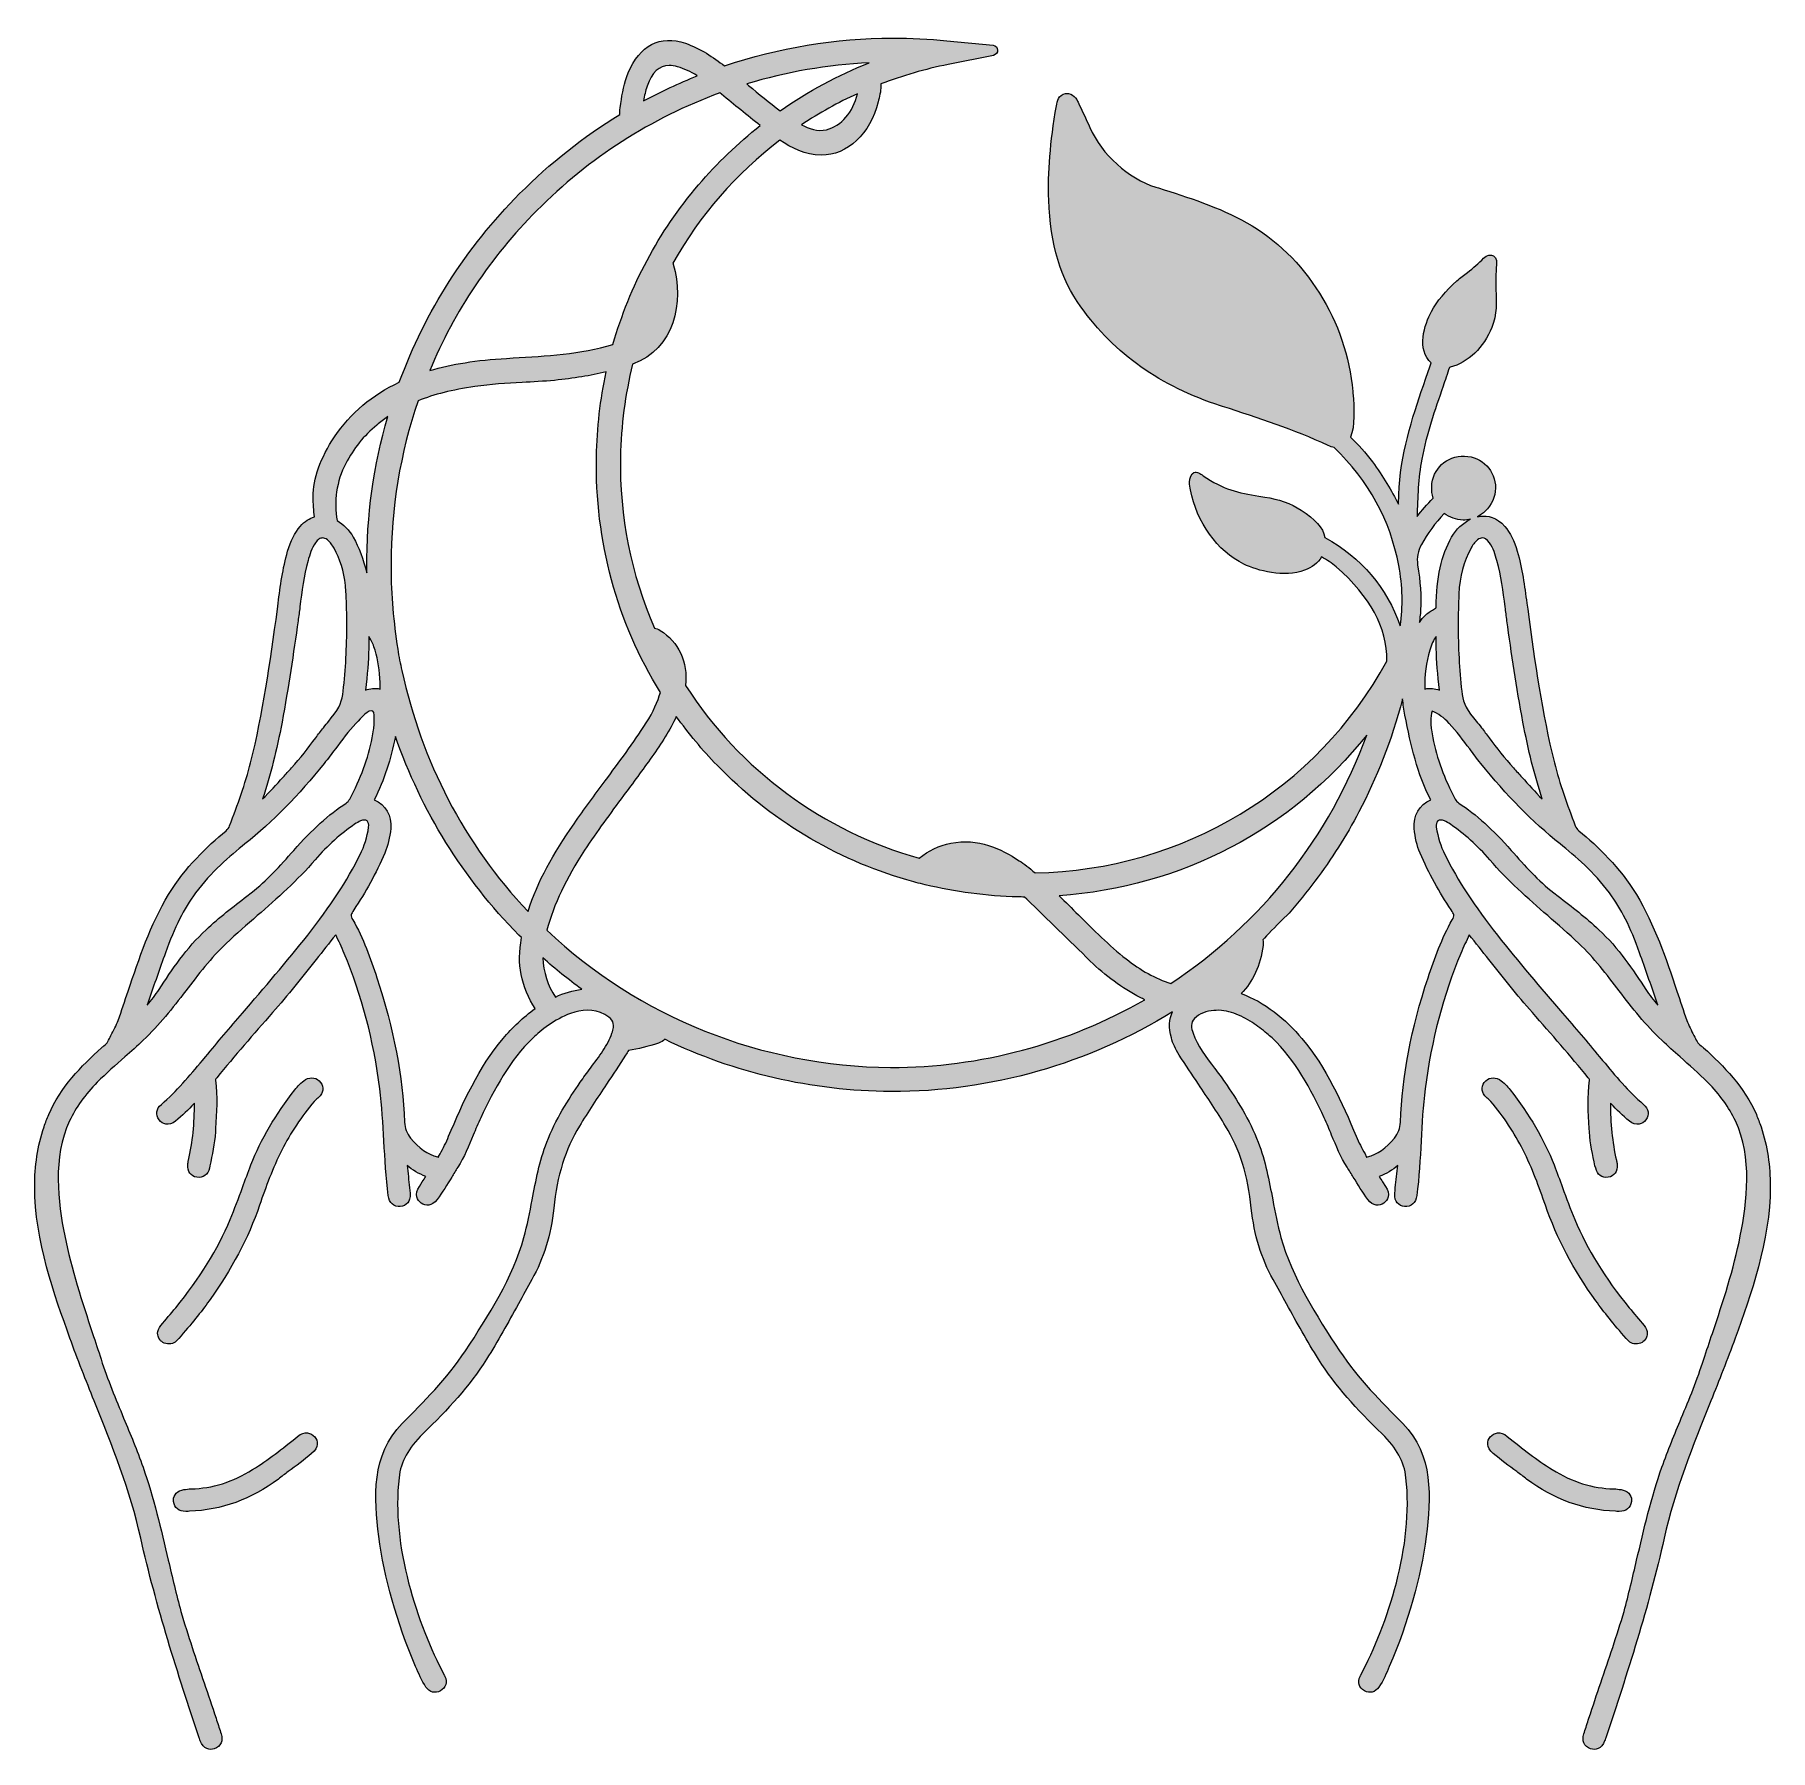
# Model space of a CAD drawing. Header units: inches. Extents: x 11.8 to 23.8, y -36.6 to -24.7.
import ezdxf

# ---------------------------------------------------------------- set-up
doc = ezdxf.new("R2010")
doc.units = ezdxf.units.IN
doc.header["$MEASUREMENT"] = 0
doc.layers.add('Layer 1', color=7, linetype='Continuous')

msp = doc.modelspace()

# ---------------------------------------------------------------- hatches: boundary and pattern name
at = {"layer": 'Layer 1', "true_color": 0xa16e58}
h = msp.add_hatch(color=35, dxfattribs=at)
h.dxf.hatch_style = 2
edge = h.paths.add_edge_path()
edge.add_spline(control_points=[(23.707, -32.249), (23.697, -32.22), (23.686, -32.192), (23.675, -32.165), (23.591, -31.973), (23.45, -31.83), (23.31, -31.702), (23.304, -31.698), (23.299, -31.694), (23.294, -31.69), (23.282, -31.679), (23.27, -31.67), (23.265, -31.66), (23.258, -31.646), (23.251, -31.632), (23.243, -31.618), (23.225, -31.582), (23.207, -31.548), (23.194, -31.513), (23.171, -31.446), (23.148, -31.379), (23.126, -31.312), (23.05, -31.086), (22.971, -30.852), (22.845, -30.642), (22.731, -30.453), (22.581, -30.313), (22.448, -30.202), (22.435, -30.191), (22.428, -30.182), (22.423, -30.168), (22.367, -30.021), (22.315, -29.878), (22.278, -29.731), (22.193, -29.387), (22.144, -29.047), (22.094, -28.67), (22.094, -28.67), (22.088, -28.628), (22.088, -28.628), (22.072, -28.51), (22.056, -28.387), (22.022, -28.269), (22.001, -28.196), (21.973, -28.142), (21.936, -28.098), (21.879, -28.031), (21.815, -28.022), (21.772, -28.026), (21.764, -28.027), (21.755, -28.029), (21.746, -28.03), (21.766, -28.02), (21.784, -28.007), (21.8, -27.992), (21.845, -27.95), (21.87, -27.892), (21.871, -27.833), (21.873, -27.712), (21.779, -27.615), (21.658, -27.611), (21.533, -27.609), (21.435, -27.698), (21.43, -27.823), (21.429, -27.85), (21.433, -27.876), (21.441, -27.901), (21.398, -27.944), (21.361, -27.987), (21.329, -28.029), (21.333, -27.898), (21.337, -27.763), (21.362, -27.632), (21.394, -27.46), (21.452, -27.292), (21.509, -27.128), (21.523, -27.086), (21.538, -27.042), (21.553, -26.999), (21.554, -26.999), (21.556, -26.998), (21.558, -26.997), (21.683, -26.963), (21.791, -26.859), (21.846, -26.721), (21.882, -26.631), (21.878, -26.544), (21.874, -26.461), (21.871, -26.401), (21.873, -26.351), (21.878, -26.287), (21.879, -26.277), (21.882, -26.24), (21.858, -26.226), (21.84, -26.216), (21.814, -26.219), (21.789, -26.243), (21.753, -26.276), (21.719, -26.31), (21.677, -26.341), (21.653, -26.359), (21.627, -26.378), (21.604, -26.399), (21.527, -26.468), (21.467, -26.539), (21.428, -26.612), (21.38, -26.697), (21.324, -26.876), (21.427, -26.967), (21.415, -27.002), (21.403, -27.037), (21.39, -27.072), (21.39, -27.072), (21.373, -27.123), (21.373, -27.123), (21.295, -27.345), (21.212, -27.605), (21.202, -27.877), (21.202, -27.877), (21.2, -27.944), (21.2, -27.944), (21.153, -27.849), (21.094, -27.752), (21.02, -27.65), (20.974, -27.587), (20.921, -27.531), (20.869, -27.481), (20.9, -27.405), (20.895, -27.284), (20.885, -27.173), (20.885, -27.173), (20.885, -27.164), (20.885, -27.164), (20.843, -26.681), (20.556, -26.223), (20.152, -25.997), (19.96, -25.889), (19.747, -25.822), (19.541, -25.756), (19.541, -25.756), (19.522, -25.751), (19.522, -25.751), (19.33, -25.69), (19.152, -25.528), (19.066, -25.338), (19.04, -25.279), (19.013, -25.222), (18.985, -25.164), (18.976, -25.144), (18.953, -25.097), (18.899, -25.104), (18.848, -25.112), (18.84, -25.158), (18.835, -25.188), (18.792, -25.443), (18.775, -25.651), (18.782, -25.841), (18.793, -26.145), (18.866, -26.387), (19.004, -26.579), (19.239, -26.905), (19.555, -27.129), (19.97, -27.263), (19.97, -27.263), (19.984, -27.267), (19.984, -27.267), (20.237, -27.349), (20.476, -27.426), (20.715, -27.538), (20.728, -27.545), (20.743, -27.55), (20.756, -27.552), (20.995, -27.782), (21.145, -28.056), (21.202, -28.367), (21.229, -28.511), (21.233, -28.652), (21.212, -28.785), (21.119, -28.52), (20.945, -28.315), (20.692, -28.173), (20.678, -28.107), (20.624, -28.045), (20.527, -27.984), (20.456, -27.939), (20.371, -27.908), (20.277, -27.894), (20.277, -27.894), (20.236, -27.887), (20.236, -27.887), (20.094, -27.866), (19.986, -27.841), (19.851, -27.747), (19.83, -27.732), (19.806, -27.716), (19.786, -27.724), (19.766, -27.733), (19.757, -27.762), (19.756, -27.791), (19.755, -27.809), (19.759, -27.827), (19.762, -27.845), (19.804, -28.067), (19.948, -28.269), (20.132, -28.358), (20.224, -28.404), (20.411, -28.452), (20.551, -28.4), (20.603, -28.382), (20.643, -28.351), (20.669, -28.308), (20.705, -28.329), (20.74, -28.351), (20.77, -28.377), (21.01, -28.589), (21.119, -28.79), (21.121, -29.028), (20.637, -29.916), (19.706, -30.476), (18.688, -30.493), (18.648, -30.458), (18.613, -30.431), (18.577, -30.409), (18.451, -30.327), (18.296, -30.249), (18.105, -30.288), (18.023, -30.304), (17.95, -30.339), (17.887, -30.391), (17.222, -30.206), (16.648, -29.783), (16.271, -29.197), (16.288, -29.034), (16.224, -28.895), (16.095, -28.816), (16.082, -28.809), (16.07, -28.803), (16.057, -28.8), (15.893, -28.426), (15.814, -28.028), (15.821, -27.618), (15.825, -27.4), (15.854, -27.184), (15.905, -26.975), (16.193, -26.87), (16.264, -26.548), (16.186, -26.283), (16.185, -26.28), (16.184, -26.278), (16.183, -26.276), (16.371, -25.943), (16.62, -25.658), (16.923, -25.425), (17.003, -25.479), (17.097, -25.53), (17.209, -25.53), (17.39, -25.53), (17.548, -25.382), (17.603, -25.162), (17.603, -25.162), (17.606, -25.149), (17.606, -25.149), (17.615, -25.114), (17.624, -25.077), (17.621, -25.037), (17.772, -24.98), (17.928, -24.934), (18.086, -24.903), (18.086, -24.903), (18.4, -24.84), (18.4, -24.84), (18.44, -24.831), (18.437, -24.774), (18.397, -24.77), (18.397, -24.77), (18.078, -24.738), (18.078, -24.738), (17.955, -24.726), (17.83, -24.72), (17.704, -24.72), (17.305, -24.721), (16.914, -24.786), (16.54, -24.912), (16.465, -24.854), (16.374, -24.791), (16.27, -24.756), (16.095, -24.697), (15.954, -24.77), (15.874, -24.961), (15.846, -25.029), (15.834, -25.102), (15.823, -25.172), (15.823, -25.172), (15.818, -25.203), (15.818, -25.203), (15.816, -25.22), (15.815, -25.235), (15.816, -25.249), (15.566, -25.402), (15.333, -25.586), (15.124, -25.796), (14.753, -26.171), (14.472, -26.609), (14.292, -27.1), (14.102, -27.188), (13.956, -27.312), (13.844, -27.478), (13.748, -27.62), (13.694, -27.771), (13.696, -27.892), (13.697, -27.941), (13.7, -27.987), (13.705, -28.032), (13.673, -28.041), (13.638, -28.06), (13.606, -28.098), (13.569, -28.142), (13.542, -28.196), (13.52, -28.269), (13.485, -28.387), (13.47, -28.51), (13.454, -28.628), (13.454, -28.628), (13.449, -28.67), (13.449, -28.67), (13.398, -29.047), (13.349, -29.387), (13.264, -29.731), (13.227, -29.878), (13.174, -30.021), (13.119, -30.168), (13.114, -30.182), (13.107, -30.191), (13.094, -30.202), (12.962, -30.313), (12.811, -30.453), (12.697, -30.642), (12.57, -30.852), (12.493, -31.086), (12.417, -31.312), (12.394, -31.379), (12.372, -31.446), (12.348, -31.513), (12.335, -31.548), (12.317, -31.582), (12.298, -31.618), (12.291, -31.632), (12.283, -31.646), (12.277, -31.66), (12.271, -31.67), (12.261, -31.679), (12.248, -31.69), (12.243, -31.694), (12.238, -31.698), (12.233, -31.702), (12.092, -31.83), (11.951, -31.973), (11.868, -32.165), (11.856, -32.192), (11.845, -32.22), (11.836, -32.249), (11.79, -32.383), (11.771, -32.522), (11.771, -32.662), (11.771, -33.038), (11.908, -33.415), (12.015, -33.711), (12.067, -33.857), (12.126, -34.004), (12.182, -34.145), (12.305, -34.451), (12.431, -34.767), (12.504, -35.093), (12.61, -35.568), (12.762, -36.036), (12.908, -36.474), (12.908, -36.474), (12.91, -36.479), (12.91, -36.479), (12.912, -36.486), (12.913, -36.492), (12.916, -36.496), (12.938, -36.552), (12.981, -36.561), (13.013, -36.551), (13.035, -36.545), (13.051, -36.53), (13.06, -36.51), (13.067, -36.492), (13.067, -36.471), (13.06, -36.448), (13.051, -36.416), (13.04, -36.385), (13.029, -36.353), (13.029, -36.353), (13.025, -36.339), (13.025, -36.339), (12.998, -36.257), (12.971, -36.175), (12.942, -36.094), (12.887, -35.933), (12.831, -35.766), (12.782, -35.601), (12.75, -35.484), (12.722, -35.363), (12.695, -35.247), (12.645, -35.034), (12.594, -34.814), (12.52, -34.603), (12.48, -34.487), (12.432, -34.373), (12.386, -34.264), (12.332, -34.132), (12.275, -33.996), (12.23, -33.857), (12.212, -33.798), (12.191, -33.738), (12.171, -33.678), (12.099, -33.46), (12.024, -33.233), (11.979, -33.004), (11.932, -32.767), (11.894, -32.462), (12.012, -32.209), (12.055, -32.116), (12.12, -32.026), (12.204, -31.941), (12.265, -31.88), (12.331, -31.822), (12.395, -31.766), (12.437, -31.728), (12.48, -31.691), (12.521, -31.651), (12.633, -31.547), (12.725, -31.427), (12.815, -31.31), (12.901, -31.197), (12.99, -31.081), (13.096, -30.981), (13.165, -30.915), (13.239, -30.851), (13.31, -30.789), (13.447, -30.668), (13.589, -30.544), (13.711, -30.403), (13.796, -30.303), (13.887, -30.221), (13.983, -30.157), (13.998, -30.147), (14.011, -30.139), (14.023, -30.134), (14.042, -30.126), (14.059, -30.126), (14.069, -30.134), (14.079, -30.142), (14.083, -30.158), (14.08, -30.178), (14.07, -30.245), (14.05, -30.308), (14.021, -30.367), (13.931, -30.548), (13.815, -30.725), (13.659, -30.923), (13.513, -31.107), (13.357, -31.289), (13.207, -31.464), (13.123, -31.562), (13.036, -31.664), (12.952, -31.765), (12.952, -31.765), (12.931, -31.79), (12.931, -31.79), (12.842, -31.896), (12.752, -32.004), (12.647, -32.094), (12.611, -32.125), (12.605, -32.166), (12.631, -32.202), (12.642, -32.218), (12.659, -32.227), (12.677, -32.231), (12.699, -32.234), (12.723, -32.227), (12.744, -32.21), (12.792, -32.173), (12.833, -32.13), (12.873, -32.089), (12.874, -32.088), (12.875, -32.087), (12.875, -32.086), (12.877, -32.223), (12.864, -32.355), (12.834, -32.481), (12.834, -32.481), (12.833, -32.485), (12.833, -32.485), (12.832, -32.493), (12.83, -32.501), (12.829, -32.51), (12.825, -32.558), (12.849, -32.592), (12.892, -32.598), (12.935, -32.605), (12.969, -32.58), (12.979, -32.536), (12.979, -32.536), (12.982, -32.52), (12.982, -32.52), (12.999, -32.444), (13.016, -32.366), (13.02, -32.285), (13.02, -32.285), (13.022, -32.261), (13.022, -32.261), (13.029, -32.152), (13.036, -32.039), (13.02, -31.927), (13.02, -31.923), (13.02, -31.922), (13.03, -31.91), (13.154, -31.758), (13.283, -31.61), (13.416, -31.459), (13.52, -31.34), (13.621, -31.214), (13.717, -31.093), (13.762, -31.035), (13.807, -30.978), (13.853, -30.922), (13.873, -30.963), (13.892, -31.006), (13.911, -31.05), (14.031, -31.337), (14.114, -31.651), (14.157, -31.986), (14.172, -32.105), (14.179, -32.228), (14.186, -32.347), (14.192, -32.471), (14.199, -32.599), (14.216, -32.725), (14.222, -32.775), (14.255, -32.804), (14.299, -32.8), (14.32, -32.799), (14.337, -32.79), (14.35, -32.774), (14.36, -32.763), (14.37, -32.742), (14.367, -32.709), (14.362, -32.658), (14.356, -32.607), (14.35, -32.554), (14.35, -32.554), (14.346, -32.517), (14.346, -32.517), (14.383, -32.547), (14.426, -32.575), (14.476, -32.593), (14.467, -32.606), (14.459, -32.618), (14.451, -32.63), (14.451, -32.63), (14.431, -32.661), (14.431, -32.661), (14.395, -32.717), (14.415, -32.758), (14.443, -32.777), (14.473, -32.797), (14.517, -32.801), (14.553, -32.753), (14.59, -32.702), (14.623, -32.649), (14.655, -32.597), (14.668, -32.575), (14.682, -32.552), (14.696, -32.529), (14.741, -32.458), (14.773, -32.381), (14.803, -32.307), (14.82, -32.267), (14.837, -32.226), (14.855, -32.187), (14.949, -31.991), (15.053, -31.788), (15.217, -31.635), (15.242, -31.611), (15.28, -31.578), (15.324, -31.546), (15.369, -31.516), (15.421, -31.486), (15.476, -31.465), (15.552, -31.438), (15.635, -31.432), (15.712, -31.472), (15.758, -31.496), (15.777, -31.522), (15.772, -31.562), (15.771, -31.574), (15.767, -31.588), (15.762, -31.602), (15.748, -31.644), (15.726, -31.685), (15.7, -31.724), (15.673, -31.765), (15.643, -31.805), (15.613, -31.844), (15.589, -31.876), (15.565, -31.908), (15.543, -31.941), (15.462, -32.058), (15.371, -32.2), (15.311, -32.356), (15.262, -32.486), (15.235, -32.622), (15.211, -32.754), (15.194, -32.84), (15.177, -32.929), (15.154, -33.014), (15.08, -33.286), (14.906, -33.562), (14.749, -33.798), (14.621, -33.991), (14.457, -34.156), (14.312, -34.301), (14.098, -34.516), (14.116, -34.817), (14.15, -35.083), (14.187, -35.368), (14.273, -35.67), (14.405, -35.982), (14.425, -36.029), (14.446, -36.078), (14.476, -36.124), (14.501, -36.16), (14.541, -36.17), (14.576, -36.15), (14.614, -36.129), (14.626, -36.09), (14.607, -36.05), (14.605, -36.045), (14.605, -36.044), (14.603, -36.041), (14.417, -35.69), (14.236, -35.147), (14.29, -34.676), (14.302, -34.566), (14.355, -34.469), (14.454, -34.373), (14.632, -34.2), (14.775, -34.046), (14.895, -33.857), (14.972, -33.733), (15.045, -33.602), (15.115, -33.474), (15.146, -33.417), (15.177, -33.36), (15.208, -33.305), (15.291, -33.159), (15.34, -32.998), (15.36, -32.812), (15.382, -32.589), (15.441, -32.403), (15.537, -32.244), (15.597, -32.146), (15.662, -32.048), (15.725, -31.954), (15.769, -31.888), (15.814, -31.821), (15.857, -31.753), (15.865, -31.742), (15.871, -31.731), (15.877, -31.721), (15.943, -31.712), (16.012, -31.695), (16.084, -31.67), (16.104, -31.664), (16.118, -31.654), (16.127, -31.644), (16.613, -31.879), (17.138, -32), (17.692, -32.006), (18.384, -32.006), (19.056, -31.815), (19.639, -31.453), (19.614, -31.504), (19.61, -31.566), (19.63, -31.634), (19.64, -31.673), (19.658, -31.711), (19.685, -31.753), (19.728, -31.821), (19.773, -31.888), (19.817, -31.954), (19.88, -32.048), (19.946, -32.146), (20.005, -32.244), (20.102, -32.403), (20.16, -32.589), (20.183, -32.812), (20.202, -32.998), (20.251, -33.159), (20.334, -33.305), (20.365, -33.36), (20.396, -33.417), (20.427, -33.474), (20.497, -33.602), (20.569, -33.733), (20.648, -33.857), (20.766, -34.046), (20.909, -34.2), (21.087, -34.373), (21.188, -34.469), (21.24, -34.566), (21.252, -34.676), (21.306, -35.147), (21.126, -35.69), (20.939, -36.041), (20.938, -36.044), (20.937, -36.045), (20.935, -36.05), (20.916, -36.09), (20.928, -36.129), (20.965, -36.15), (21.001, -36.17), (21.041, -36.16), (21.065, -36.124), (21.096, -36.078), (21.117, -36.029), (21.137, -35.982), (21.269, -35.67), (21.355, -35.368), (21.392, -35.083), (21.425, -34.817), (21.444, -34.516), (21.23, -34.301), (21.086, -34.156), (20.921, -33.991), (20.793, -33.798), (20.636, -33.562), (20.462, -33.286), (20.388, -33.014), (20.365, -32.929), (20.348, -32.84), (20.331, -32.754), (20.306, -32.622), (20.28, -32.486), (20.231, -32.356), (20.171, -32.2), (20.081, -32.058), (20, -31.941), (19.978, -31.908), (19.953, -31.876), (19.929, -31.844), (19.871, -31.767), (19.81, -31.688), (19.78, -31.602), (19.767, -31.567), (19.762, -31.529), (19.79, -31.5), (19.824, -31.465), (19.876, -31.449), (19.923, -31.445), (19.97, -31.44), (20.018, -31.449), (20.062, -31.464), (20.107, -31.48), (20.15, -31.502), (20.19, -31.528), (20.225, -31.551), (20.259, -31.576), (20.291, -31.604), (20.303, -31.614), (20.314, -31.624), (20.326, -31.635), (20.489, -31.788), (20.594, -31.991), (20.687, -32.187), (20.705, -32.226), (20.722, -32.267), (20.738, -32.307), (20.769, -32.381), (20.801, -32.458), (20.845, -32.529), (20.86, -32.552), (20.874, -32.575), (20.888, -32.597), (20.92, -32.649), (20.952, -32.702), (20.989, -32.753), (21.025, -32.801), (21.069, -32.797), (21.099, -32.777), (21.127, -32.758), (21.148, -32.717), (21.111, -32.661), (21.111, -32.661), (21.09, -32.63), (21.09, -32.63), (21.083, -32.618), (21.075, -32.606), (21.066, -32.593), (21.117, -32.575), (21.159, -32.547), (21.196, -32.517), (21.196, -32.517), (21.192, -32.554), (21.192, -32.554), (21.186, -32.607), (21.179, -32.658), (21.175, -32.709), (21.171, -32.742), (21.183, -32.763), (21.192, -32.774), (21.205, -32.79), (21.222, -32.799), (21.243, -32.8), (21.287, -32.804), (21.32, -32.775), (21.327, -32.725), (21.344, -32.599), (21.35, -32.471), (21.357, -32.347), (21.363, -32.228), (21.37, -32.105), (21.385, -31.986), (21.428, -31.651), (21.511, -31.337), (21.631, -31.05), (21.65, -31.006), (21.67, -30.963), (21.689, -30.922), (21.735, -30.978), (21.78, -31.035), (21.825, -31.093), (21.921, -31.214), (22.021, -31.34), (22.126, -31.459), (22.259, -31.61), (22.388, -31.758), (22.512, -31.91), (22.522, -31.922), (22.522, -31.923), (22.521, -31.927), (22.506, -32.039), (22.513, -32.152), (22.519, -32.261), (22.519, -32.261), (22.521, -32.285), (22.521, -32.285), (22.526, -32.366), (22.543, -32.444), (22.559, -32.52), (22.559, -32.52), (22.564, -32.536), (22.564, -32.536), (22.573, -32.58), (22.608, -32.605), (22.65, -32.598), (22.693, -32.592), (22.717, -32.558), (22.713, -32.51), (22.712, -32.501), (22.711, -32.493), (22.708, -32.485), (22.708, -32.485), (22.707, -32.481), (22.707, -32.481), (22.679, -32.355), (22.665, -32.223), (22.666, -32.086), (22.667, -32.087), (22.668, -32.088), (22.669, -32.089), (22.709, -32.13), (22.75, -32.173), (22.798, -32.21), (22.819, -32.227), (22.842, -32.234), (22.864, -32.231), (22.883, -32.227), (22.899, -32.218), (22.911, -32.202), (22.937, -32.166), (22.93, -32.125), (22.895, -32.094), (22.79, -32.004), (22.699, -31.896), (22.612, -31.79), (22.612, -31.79), (22.591, -31.765), (22.591, -31.765), (22.506, -31.664), (22.419, -31.562), (22.335, -31.464), (22.184, -31.289), (22.029, -31.107), (21.884, -30.923), (21.727, -30.725), (21.612, -30.548), (21.521, -30.367), (21.492, -30.308), (21.472, -30.245), (21.462, -30.178), (21.459, -30.158), (21.463, -30.142), (21.473, -30.134), (21.483, -30.126), (21.5, -30.126), (21.519, -30.134), (21.532, -30.139), (21.545, -30.147), (21.559, -30.157), (21.655, -30.221), (21.746, -30.303), (21.831, -30.403), (21.953, -30.544), (22.095, -30.668), (22.232, -30.789), (22.303, -30.851), (22.377, -30.915), (22.447, -30.981), (22.552, -31.081), (22.641, -31.197), (22.727, -31.31), (22.817, -31.427), (22.909, -31.547), (23.021, -31.651), (23.063, -31.691), (23.105, -31.728), (23.147, -31.766), (23.211, -31.822), (23.277, -31.88), (23.338, -31.941), (23.422, -32.026), (23.487, -32.116), (23.53, -32.209), (23.649, -32.462), (23.61, -32.767), (23.564, -33.004), (23.518, -33.233), (23.444, -33.46), (23.371, -33.678), (23.35, -33.738), (23.331, -33.798), (23.311, -33.857), (23.267, -33.996), (23.211, -34.132), (23.156, -34.264), (23.11, -34.373), (23.063, -34.487), (23.022, -34.603), (22.948, -34.814), (22.897, -35.034), (22.847, -35.247), (22.82, -35.363), (22.791, -35.484), (22.76, -35.601), (22.711, -35.766), (22.654, -35.933), (22.599, -36.094), (22.572, -36.175), (22.544, -36.257), (22.517, -36.339), (22.517, -36.339), (22.513, -36.353), (22.513, -36.353), (22.502, -36.385), (22.492, -36.416), (22.482, -36.448), (22.475, -36.471), (22.475, -36.492), (22.483, -36.51), (22.49, -36.53), (22.507, -36.545), (22.528, -36.551), (22.561, -36.561), (22.604, -36.552), (22.626, -36.496), (22.628, -36.492), (22.631, -36.486), (22.632, -36.479), (22.632, -36.479), (22.634, -36.474), (22.634, -36.474), (22.78, -36.036), (22.932, -35.568), (23.038, -35.093), (23.111, -34.767), (23.238, -34.451), (23.36, -34.145), (23.417, -34.004), (23.475, -33.857), (23.528, -33.711), (23.635, -33.415), (23.771, -33.038), (23.771, -32.662), (23.771, -32.522), (23.752, -32.383), (23.707, -32.249)], knot_values=[0, 0, 0, 0, 1, 1, 1, 2, 2, 2, 3, 3, 3, 4, 4, 4, 5, 5, 5, 6, 6, 6, 7, 7, 7, 8, 8, 8, 9, 9, 9, 10, 10, 10, 11, 11, 11, 12, 12, 12, 13, 13, 13, 14, 14, 14, 15, 15, 15, 16, 16, 16, 17, 17, 17, 18, 18, 18, 19, 19, 19, 20, 20, 20, 21, 21, 21, 22, 22, 22, 23, 23, 23, 24, 24, 24, 25, 25, 25, 26, 26, 26, 27, 27, 27, 28, 28, 28, 29, 29, 29, 30, 30, 30, 31, 31, 31, 32, 32, 32, 33, 33, 33, 34, 34, 34, 35, 35, 35, 36, 36, 36, 37, 37, 37, 38, 38, 38, 39, 39, 39, 40, 40, 40, 41, 41, 41, 42, 42, 42, 43, 43, 43, 44, 44, 44, 45, 45, 45, 46, 46, 46, 47, 47, 47, 48, 48, 48, 49, 49, 49, 50, 50, 50, 51, 51, 51, 52, 52, 52, 53, 53, 53, 54, 54, 54, 55, 55, 55, 56, 56, 56, 57, 57, 57, 58, 58, 58, 59, 59, 59, 60, 60, 60, 61, 61, 61, 62, 62, 62, 63, 63, 63, 64, 64, 64, 65, 65, 65, 66, 66, 66, 67, 67, 67, 68, 68, 68, 69, 69, 69, 70, 70, 70, 71, 71, 71, 72, 72, 72, 73, 73, 73, 74, 74, 74, 75, 75, 75, 76, 76, 76, 77, 77, 77, 78, 78, 78, 79, 79, 79, 80, 80, 80, 81, 81, 81, 82, 82, 82, 83, 83, 83, 84, 84, 84, 85, 85, 85, 86, 86, 86, 87, 87, 87, 88, 88, 88, 89, 89, 89, 90, 90, 90, 91, 91, 91, 92, 92, 92, 93, 93, 93, 94, 94, 94, 95, 95, 95, 96, 96, 96, 97, 97, 97, 98, 98, 98, 99, 99, 99, 100, 100, 100, 101, 101, 101, 102, 102, 102, 103, 103, 103, 104, 104, 104, 105, 105, 105, 106, 106, 106, 107, 107, 107, 108, 108, 108, 109, 109, 109, 110, 110, 110, 111, 111, 111, 112, 112, 112, 113, 113, 113, 114, 114, 114, 115, 115, 115, 116, 116, 116, 117, 117, 117, 118, 118, 118, 119, 119, 119, 120, 120, 120, 121, 121, 121, 122, 122, 122, 123, 123, 123, 124, 124, 124, 125, 125, 125, 126, 126, 126, 127, 127, 127, 128, 128, 128, 129, 129, 129, 130, 130, 130, 131, 131, 131, 132, 132, 132, 133, 133, 133, 134, 134, 134, 135, 135, 135, 136, 136, 136, 137, 137, 137, 138, 138, 138, 139, 139, 139, 140, 140, 140, 141, 141, 141, 142, 142, 142, 143, 143, 143, 144, 144, 144, 145, 145, 145, 146, 146, 146, 147, 147, 147, 148, 148, 148, 149, 149, 149, 150, 150, 150, 151, 151, 151, 152, 152, 152, 153, 153, 153, 154, 154, 154, 155, 155, 155, 156, 156, 156, 157, 157, 157, 158, 158, 158, 159, 159, 159, 160, 160, 160, 161, 161, 161, 162, 162, 162, 163, 163, 163, 164, 164, 164, 165, 165, 165, 166, 166, 166, 167, 167, 167, 168, 168, 168, 169, 169, 169, 170, 170, 170, 171, 171, 171, 172, 172, 172, 173, 173, 173, 174, 174, 174, 175, 175, 175, 176, 176, 176, 177, 177, 177, 178, 178, 178, 179, 179, 179, 180, 180, 180, 181, 181, 181, 182, 182, 182, 183, 183, 183, 184, 184, 184, 185, 185, 185, 186, 186, 186, 187, 187, 187, 188, 188, 188, 189, 189, 189, 190, 190, 190, 191, 191, 191, 192, 192, 192, 193, 193, 193, 194, 194, 194, 195, 195, 195, 196, 196, 196, 197, 197, 197, 198, 198, 198, 199, 199, 199, 200, 200, 200, 201, 201, 201, 202, 202, 202, 203, 203, 203, 204, 204, 204, 205, 205, 205, 206, 206, 206, 207, 207, 207, 208, 208, 208, 209, 209, 209, 210, 210, 210, 211, 211, 211, 212, 212, 212, 213, 213, 213, 214, 214, 214, 215, 215, 215, 216, 216, 216, 217, 217, 217, 218, 218, 218, 219, 219, 219, 220, 220, 220, 221, 221, 221, 222, 222, 222, 223, 223, 223, 224, 224, 224, 225, 225, 225, 226, 226, 226, 227, 227, 227, 228, 228, 228, 229, 229, 229, 230, 230, 230, 231, 231, 231, 232, 232, 232, 233, 233, 233, 234, 234, 234, 235, 235, 235, 236, 236, 236, 237, 237, 237, 238, 238, 238, 239, 239, 239, 240, 240, 240, 241, 241, 241, 242, 242, 242, 243, 243, 243, 244, 244, 244, 245, 245, 245, 246, 246, 246, 247, 247, 247, 248, 248, 248, 249, 249, 249, 250, 250, 250, 251, 251, 251, 252, 252, 252, 253, 253, 253, 254, 254, 254, 255, 255, 255, 256, 256, 256, 257, 257, 257, 258, 258, 258, 259, 259, 259, 260, 260, 260, 261, 261, 261, 262, 262, 262, 263, 263, 263, 264, 264, 264, 265, 265, 265, 266, 266, 266, 267, 267, 267, 268, 268, 268, 269, 269, 269, 270, 270, 270, 271, 271, 271, 272, 272, 272, 273, 273, 273, 274, 274, 274, 275, 275, 275, 276, 276, 276, 277, 277, 277, 278, 278, 278, 279, 279, 279, 280, 280, 280, 281, 281, 281, 282, 282, 282, 283, 283, 283, 284, 284, 284, 285, 285, 285, 286, 286, 286, 287, 287, 287, 288, 288, 288, 289, 289, 289, 290, 290, 290, 291, 291, 291, 292, 292, 292, 293, 293, 293, 294, 294, 294, 295, 295, 295, 296, 296, 296, 297, 297, 297, 298, 298, 298, 299, 299, 299, 300, 300, 300, 301, 301, 301, 302, 302, 302, 303, 303, 303, 304, 304, 304, 305, 305, 305, 306, 306, 306, 307, 307, 307, 308, 308, 308, 309, 309, 309, 310, 310, 310, 311, 311, 311, 312, 312, 312, 313, 313, 313, 314, 314, 314, 315, 315, 315, 316, 316, 316, 317, 317, 317, 318, 318, 318, 319, 319, 319, 320, 320, 320, 321, 321, 321, 322, 322, 322, 323, 323, 323, 324, 324, 324, 325, 325, 325, 326, 326, 326, 327, 327, 327, 328, 328, 328, 329, 329, 329, 330, 330, 330, 331, 331, 331, 332, 332, 332, 333, 333, 333, 333], degree=3, periodic=1)
edge = h.paths.add_edge_path()
edge.add_spline(control_points=[(21.747, -28.19), (21.759, -28.181), (21.769, -28.177), (21.782, -28.177), (21.794, -28.177), (21.81, -28.182), (21.83, -28.211), (21.856, -28.248), (21.87, -28.294), (21.881, -28.334), (21.91, -28.438), (21.924, -28.547), (21.938, -28.654), (21.942, -28.686), (21.946, -28.718), (21.95, -28.75), (21.981, -28.971), (22.016, -29.21), (22.061, -29.45), (22.097, -29.643), (22.141, -29.818), (22.194, -29.982), (22.145, -29.934), (22.099, -29.882), (22.054, -29.832), (22.034, -29.811), (22.015, -29.789), (21.996, -29.767), (21.935, -29.702), (21.88, -29.629), (21.827, -29.559), (21.81, -29.535), (21.792, -29.512), (21.774, -29.489), (21.762, -29.473), (21.751, -29.458), (21.738, -29.444), (21.738, -29.444), (21.72, -29.422), (21.72, -29.422), (21.659, -29.347), (21.645, -29.303), (21.638, -29.236), (21.621, -29.087), (21.613, -28.932), (21.613, -28.774), (21.613, -28.705), (21.615, -28.636), (21.618, -28.566), (21.623, -28.442), (21.651, -28.338), (21.702, -28.248), (21.712, -28.228), (21.727, -28.206), (21.747, -28.19)], knot_values=[0, 0, 0, 0, 1, 1, 1, 2, 2, 2, 3, 3, 3, 4, 4, 4, 5, 5, 5, 6, 6, 6, 7, 7, 7, 8, 8, 8, 9, 9, 9, 10, 10, 10, 11, 11, 11, 12, 12, 12, 13, 13, 13, 14, 14, 14, 15, 15, 15, 16, 16, 16, 17, 17, 17, 18, 18, 18, 18], degree=3, periodic=1)
edge = h.paths.add_edge_path()
edge.add_spline(control_points=[(21.359, -28.222), (21.401, -28.146), (21.454, -28.074), (21.517, -28.008), (21.554, -28.036), (21.599, -28.051), (21.647, -28.053), (21.665, -28.054), (21.682, -28.051), (21.699, -28.047), (21.647, -28.072), (21.599, -28.116), (21.568, -28.172), (21.497, -28.296), (21.462, -28.453), (21.461, -28.655), (21.461, -28.655), (21.461, -28.661), (21.461, -28.661), (21.459, -28.662), (21.456, -28.664), (21.449, -28.668), (21.432, -28.677), (21.408, -28.69), (21.388, -28.71), (21.371, -28.726), (21.357, -28.743), (21.345, -28.761), (21.347, -28.748), (21.349, -28.735), (21.349, -28.722), (21.351, -28.707), (21.353, -28.69), (21.353, -28.674), (21.358, -28.58), (21.352, -28.479), (21.333, -28.363), (21.326, -28.312), (21.334, -28.268), (21.359, -28.222)], knot_values=[0, 0, 0, 0, 1, 1, 1, 2, 2, 2, 3, 3, 3, 4, 4, 4, 5, 5, 5, 6, 6, 6, 7, 7, 7, 8, 8, 8, 9, 9, 9, 10, 10, 10, 11, 11, 11, 12, 12, 12, 13, 13, 13, 13], degree=3, periodic=1)
edge = h.paths.add_edge_path()
edge.add_spline(control_points=[(21.484, -29.23), (21.452, -29.218), (21.418, -29.212), (21.382, -29.222), (21.38, -29.124), (21.393, -29.037), (21.417, -28.954), (21.429, -28.911), (21.443, -28.882), (21.461, -28.859), (21.461, -28.859), (21.461, -28.942), (21.461, -28.942), (21.464, -29.028), (21.47, -29.12), (21.484, -29.23)], knot_values=[0, 0, 0, 0, 1, 1, 1, 2, 2, 2, 3, 3, 3, 4, 4, 4, 5, 5, 5, 5], degree=3, periodic=1)
edge = h.paths.add_edge_path()
edge.add_spline(control_points=[(17.245, -25.354), (17.183, -25.367), (17.124, -25.348), (17.073, -25.319), (17.196, -25.238), (17.325, -25.166), (17.459, -25.105), (17.431, -25.232), (17.348, -25.329), (17.245, -25.354)], knot_values=[0, 0, 0, 0, 1, 1, 1, 2, 2, 2, 3, 3, 3, 3], degree=3, periodic=1)
edge = h.paths.add_edge_path()
edge.add_spline(control_points=[(17.541, -24.891), (17.325, -24.977), (17.119, -25.088), (16.926, -25.223), (16.852, -25.167), (16.778, -25.106), (16.706, -25.047), (16.706, -25.047), (16.695, -25.037), (16.695, -25.037), (16.969, -24.954), (17.253, -24.905), (17.541, -24.891)], knot_values=[0, 0, 0, 0, 1, 1, 1, 2, 2, 2, 3, 3, 3, 4, 4, 4, 4], degree=3, periodic=1)
edge = h.paths.add_edge_path()
edge.add_spline(control_points=[(16.005, -25.053), (16.039, -24.956), (16.088, -24.91), (16.158, -24.91), (16.176, -24.91), (16.195, -24.913), (16.216, -24.919), (16.261, -24.932), (16.306, -24.952), (16.352, -24.981), (16.226, -25.032), (16.102, -25.09), (15.981, -25.154), (15.987, -25.119), (15.994, -25.086), (16.005, -25.053)], knot_values=[0, 0, 0, 0, 1, 1, 1, 2, 2, 2, 3, 3, 3, 4, 4, 4, 5, 5, 5, 5], degree=3, periodic=1)
edge = h.paths.add_edge_path()
edge.add_spline(control_points=[(15.243, -25.913), (15.606, -25.548), (16.031, -25.274), (16.509, -25.099), (16.509, -25.099), (16.52, -25.108), (16.52, -25.108), (16.607, -25.18), (16.697, -25.255), (16.788, -25.325), (16.632, -25.448), (16.489, -25.586), (16.361, -25.735), (16.084, -26.062), (15.885, -26.433), (15.769, -26.839), (15.543, -26.906), (15.307, -26.92), (15.079, -26.932), (15.079, -26.932), (15.034, -26.935), (15.034, -26.935), (14.826, -26.947), (14.655, -26.974), (14.502, -27.02), (14.674, -26.607), (14.923, -26.235), (15.243, -25.913)], knot_values=[0, 0, 0, 0, 1, 1, 1, 2, 2, 2, 3, 3, 3, 4, 4, 4, 5, 5, 5, 6, 6, 6, 7, 7, 7, 8, 8, 8, 9, 9, 9, 9], degree=3, periodic=1)
edge = h.paths.add_edge_path()
edge.add_spline(control_points=[(14.235, -28.359), (14.235, -27.971), (14.298, -27.591), (14.422, -27.228), (14.533, -27.184), (14.658, -27.153), (14.815, -27.13), (14.923, -27.114), (15.034, -27.108), (15.141, -27.102), (15.215, -27.098), (15.291, -27.094), (15.366, -27.087), (15.498, -27.073), (15.615, -27.055), (15.722, -27.029), (15.681, -27.22), (15.659, -27.416), (15.655, -27.614), (15.644, -28.196), (15.797, -28.76), (16.097, -29.245), (16.079, -29.311), (16.048, -29.378), (15.999, -29.456), (15.91, -29.595), (15.811, -29.728), (15.715, -29.857), (15.643, -29.954), (15.57, -30.052), (15.5, -30.154), (15.357, -30.362), (15.248, -30.548), (15.182, -30.76), (14.739, -30.294), (14.446, -29.718), (14.31, -29.094), (14.299, -29.045), (14.289, -28.999), (14.281, -28.945), (14.253, -28.76), (14.235, -28.572), (14.235, -28.381), (14.235, -28.381), (14.235, -28.359), (14.235, -28.359)], knot_values=[0, 0, 0, 0, 1, 1, 1, 2, 2, 2, 3, 3, 3, 4, 4, 4, 5, 5, 5, 6, 6, 6, 7, 7, 7, 8, 8, 8, 9, 9, 9, 10, 10, 10, 11, 11, 11, 12, 12, 12, 13, 13, 13, 14, 14, 14, 15, 15, 15, 15], degree=3, periodic=1)
edge = h.paths.add_edge_path()
edge.add_spline(control_points=[(14.16, -29.222), (14.124, -29.212), (14.089, -29.218), (14.058, -29.23), (14.071, -29.12), (14.078, -29.028), (14.081, -28.942), (14.081, -28.942), (14.081, -28.859), (14.081, -28.859), (14.092, -28.873), (14.101, -28.889), (14.109, -28.909), (14.114, -28.922), (14.12, -28.937), (14.125, -28.954), (14.145, -29.024), (14.158, -29.096), (14.159, -29.176), (14.16, -29.19), (14.16, -29.207), (14.16, -29.222)], knot_values=[0, 0, 0, 0, 1, 1, 1, 2, 2, 2, 3, 3, 3, 4, 4, 4, 5, 5, 5, 6, 6, 6, 7, 7, 7, 7], degree=3, periodic=1)
edge = h.paths.add_edge_path()
edge.add_spline(control_points=[(14.068, -28.419), (14.041, -28.324), (14.013, -28.24), (13.974, -28.172), (13.946, -28.123), (13.906, -28.083), (13.862, -28.057), (13.838, -27.926), (13.857, -27.786), (13.922, -27.662), (13.975, -27.559), (14.047, -27.47), (14.136, -27.396), (14.16, -27.376), (14.186, -27.357), (14.212, -27.338), (14.114, -27.676), (14.065, -28.026), (14.068, -28.382), (14.068, -28.382), (14.068, -28.419), (14.068, -28.419)], knot_values=[0, 0, 0, 0, 1, 1, 1, 2, 2, 2, 3, 3, 3, 4, 4, 4, 5, 5, 5, 6, 6, 6, 7, 7, 7, 7], degree=3, periodic=1)
edge = h.paths.add_edge_path()
edge.add_spline(control_points=[(13.481, -29.45), (13.526, -29.21), (13.561, -28.971), (13.592, -28.75), (13.596, -28.718), (13.601, -28.686), (13.605, -28.654), (13.618, -28.547), (13.632, -28.438), (13.661, -28.334), (13.672, -28.294), (13.686, -28.248), (13.712, -28.211), (13.721, -28.198), (13.729, -28.19), (13.736, -28.185), (13.746, -28.179), (13.754, -28.177), (13.761, -28.177), (13.772, -28.177), (13.784, -28.181), (13.795, -28.19), (13.815, -28.206), (13.829, -28.228), (13.841, -28.248), (13.882, -28.323), (13.909, -28.407), (13.919, -28.505), (13.922, -28.525), (13.923, -28.545), (13.924, -28.566), (13.927, -28.636), (13.929, -28.705), (13.929, -28.774), (13.929, -28.932), (13.921, -29.087), (13.904, -29.236), (13.897, -29.303), (13.883, -29.347), (13.822, -29.422), (13.822, -29.422), (13.804, -29.444), (13.804, -29.444), (13.792, -29.458), (13.779, -29.473), (13.768, -29.489), (13.75, -29.512), (13.732, -29.535), (13.714, -29.559), (13.662, -29.629), (13.607, -29.702), (13.547, -29.767), (13.527, -29.789), (13.507, -29.811), (13.489, -29.832), (13.443, -29.882), (13.396, -29.934), (13.347, -29.982), (13.401, -29.818), (13.445, -29.643), (13.481, -29.45)], knot_values=[0, 0, 0, 0, 1, 1, 1, 2, 2, 2, 3, 3, 3, 4, 4, 4, 5, 5, 5, 6, 6, 6, 7, 7, 7, 8, 8, 8, 9, 9, 9, 10, 10, 10, 11, 11, 11, 12, 12, 12, 13, 13, 13, 14, 14, 14, 15, 15, 15, 16, 16, 16, 17, 17, 17, 18, 18, 18, 19, 19, 19, 20, 20, 20, 20], degree=3, periodic=1)
edge = h.paths.add_edge_path()
edge.add_spline(control_points=[(13.976, -29.932), (13.976, -29.932), (13.969, -29.946), (13.969, -29.946), (13.957, -29.972), (13.944, -29.997), (13.924, -30.011), (13.804, -30.09), (13.689, -30.194), (13.562, -30.338), (13.467, -30.445), (13.377, -30.547), (13.267, -30.632), (13.267, -30.632), (13.238, -30.655), (13.238, -30.655), (13.144, -30.727), (13.046, -30.802), (12.957, -30.886), (12.821, -31.012), (12.717, -31.166), (12.631, -31.3), (12.606, -31.338), (12.578, -31.374), (12.548, -31.408), (12.548, -31.408), (12.56, -31.373), (12.56, -31.373), (12.598, -31.264), (12.636, -31.155), (12.675, -31.046), (12.738, -30.869), (12.802, -30.741), (12.883, -30.632), (12.989, -30.489), (13.121, -30.376), (13.225, -30.293), (13.417, -30.139), (13.596, -29.957), (13.773, -29.736), (13.799, -29.704), (13.824, -29.669), (13.85, -29.636), (13.895, -29.576), (13.941, -29.514), (13.992, -29.459), (14.029, -29.42), (14.08, -29.36), (14.109, -29.374), (14.122, -29.381), (14.119, -29.416), (14.119, -29.447), (14.119, -29.447), (14.118, -29.464), (14.118, -29.464), (14.117, -29.478), (14.116, -29.491), (14.114, -29.505), (14.092, -29.649), (14.047, -29.789), (13.976, -29.932)], knot_values=[0, 0, 0, 0, 1, 1, 1, 2, 2, 2, 3, 3, 3, 4, 4, 4, 5, 5, 5, 6, 6, 6, 7, 7, 7, 8, 8, 8, 9, 9, 9, 10, 10, 10, 11, 11, 11, 12, 12, 12, 13, 13, 13, 14, 14, 14, 15, 15, 15, 16, 16, 16, 17, 17, 17, 18, 18, 18, 19, 19, 19, 20, 20, 20, 20], degree=3, periodic=1)
edge = h.paths.add_edge_path()
edge.add_spline(control_points=[(15.009, -31.639), (14.841, -31.839), (14.731, -32.083), (14.633, -32.315), (14.616, -32.357), (14.596, -32.396), (14.574, -32.437), (14.574, -32.437), (14.564, -32.455), (14.564, -32.455), (14.563, -32.458), (14.562, -32.459), (14.561, -32.459), (14.561, -32.459), (14.559, -32.459), (14.556, -32.458), (14.487, -32.439), (14.428, -32.398), (14.37, -32.327), (14.343, -32.294), (14.33, -32.26), (14.329, -32.217), (14.317, -31.901), (14.254, -31.574), (14.137, -31.218), (14.093, -31.084), (14.043, -30.944), (13.97, -30.818), (13.953, -30.789), (13.957, -30.779), (13.977, -30.749), (14.06, -30.628), (14.132, -30.496), (14.191, -30.356), (14.213, -30.305), (14.227, -30.248), (14.233, -30.187), (14.24, -30.097), (14.198, -30.023), (14.119, -29.988), (14.19, -29.849), (14.232, -29.705), (14.266, -29.551), (14.443, -30.062), (14.733, -30.533), (15.119, -30.923), (15.119, -30.923), (15.137, -30.941), (15.137, -30.941), (15.12, -31.037), (15.119, -31.118), (15.135, -31.195), (15.152, -31.28), (15.186, -31.361), (15.231, -31.432), (15.148, -31.491), (15.073, -31.564), (15.009, -31.639)], knot_values=[0, 0, 0, 0, 1, 1, 1, 2, 2, 2, 3, 3, 3, 4, 4, 4, 5, 5, 5, 6, 6, 6, 7, 7, 7, 8, 8, 8, 9, 9, 9, 10, 10, 10, 11, 11, 11, 12, 12, 12, 13, 13, 13, 14, 14, 14, 15, 15, 15, 16, 16, 16, 17, 17, 17, 18, 18, 18, 19, 19, 19, 19], degree=3, periodic=1)
edge = h.paths.add_edge_path()
edge.add_spline(control_points=[(15.371, -31.352), (15.319, -31.273), (15.288, -31.179), (15.284, -31.08), (15.371, -31.158), (15.461, -31.231), (15.554, -31.298), (15.492, -31.305), (15.431, -31.324), (15.371, -31.352)], knot_values=[0, 0, 0, 0, 1, 1, 1, 2, 2, 2, 3, 3, 3, 3], degree=3, periodic=1)
edge = h.paths.add_edge_path()
edge.add_spline(control_points=[(17.689, -31.839), (16.793, -31.83), (15.95, -31.493), (15.312, -30.89), (15.361, -30.709), (15.445, -30.532), (15.573, -30.337), (15.658, -30.207), (15.752, -30.081), (15.842, -29.959), (15.907, -29.872), (15.974, -29.781), (16.039, -29.69), (16.104, -29.596), (16.163, -29.508), (16.207, -29.411), (16.293, -29.53), (16.387, -29.644), (16.489, -29.749), (16.852, -30.124), (17.306, -30.399), (17.802, -30.542), (17.843, -30.554), (17.885, -30.565), (17.927, -30.575), (18.136, -30.626), (18.352, -30.654), (18.57, -30.659), (18.585, -30.66), (18.599, -30.66), (18.614, -30.66), (18.614, -30.66), (18.63, -30.675), (18.63, -30.675), (18.777, -30.817), (18.924, -30.96), (19.069, -31.103), (19.173, -31.205), (19.29, -31.29), (19.415, -31.355), (19.425, -31.36), (19.435, -31.365), (19.446, -31.37), (18.913, -31.677), (18.308, -31.839), (17.689, -31.839)], knot_values=[0, 0, 0, 0, 1, 1, 1, 2, 2, 2, 3, 3, 3, 4, 4, 4, 5, 5, 5, 6, 6, 6, 7, 7, 7, 8, 8, 8, 9, 9, 9, 10, 10, 10, 11, 11, 11, 12, 12, 12, 13, 13, 13, 14, 14, 14, 15, 15, 15, 15], degree=3, periodic=1)
edge = h.paths.add_edge_path()
edge.add_spline(control_points=[(19.626, -31.258), (19.521, -31.224), (19.416, -31.167), (19.317, -31.088), (19.199, -30.995), (19.091, -30.887), (18.987, -30.783), (18.942, -30.739), (18.899, -30.695), (18.854, -30.652), (18.854, -30.651), (18.854, -30.651), (18.854, -30.651), (19.698, -30.593), (20.462, -30.192), (20.981, -29.54), (20.729, -30.238), (20.253, -30.843), (19.626, -31.258)], knot_values=[0, 0, 0, 0, 1, 1, 1, 2, 2, 2, 3, 3, 3, 4, 4, 4, 5, 5, 5, 6, 6, 6, 6], degree=3, periodic=1)
edge = h.paths.add_edge_path()
edge.add_spline(control_points=[(21.565, -30.749), (21.586, -30.779), (21.589, -30.789), (21.572, -30.818), (21.5, -30.944), (21.449, -31.084), (21.405, -31.218), (21.287, -31.574), (21.225, -31.901), (21.214, -32.217), (21.212, -32.26), (21.199, -32.294), (21.172, -32.327), (21.114, -32.398), (21.055, -32.439), (20.987, -32.458), (20.983, -32.459), (20.981, -32.459), (20.981, -32.459), (20.98, -32.459), (20.979, -32.458), (20.978, -32.455), (20.978, -32.455), (20.969, -32.437), (20.969, -32.437), (20.947, -32.396), (20.926, -32.357), (20.908, -32.315), (20.811, -32.083), (20.701, -31.839), (20.533, -31.639), (20.422, -31.507), (20.272, -31.383), (20.112, -31.328), (20.195, -31.247), (20.247, -31.134), (20.264, -30.995), (20.266, -30.981), (20.265, -30.968), (20.263, -30.956), (20.284, -30.93), (20.358, -30.857), (20.394, -30.82), (20.394, -30.82), (20.444, -30.771), (20.444, -30.771), (20.506, -30.7), (20.567, -30.625), (20.623, -30.55), (20.737, -30.399), (20.839, -30.238), (20.927, -30.071), (21.05, -29.839), (21.15, -29.582), (21.229, -29.29), (21.233, -29.328), (21.237, -29.365), (21.245, -29.403), (21.287, -29.615), (21.33, -29.806), (21.423, -29.988), (21.345, -30.023), (21.301, -30.097), (21.309, -30.187), (21.315, -30.248), (21.328, -30.305), (21.35, -30.356), (21.41, -30.496), (21.482, -30.628), (21.565, -30.749)], knot_values=[0, 0, 0, 0, 1, 1, 1, 2, 2, 2, 3, 3, 3, 4, 4, 4, 5, 5, 5, 6, 6, 6, 7, 7, 7, 8, 8, 8, 9, 9, 9, 10, 10, 10, 11, 11, 11, 12, 12, 12, 13, 13, 13, 14, 14, 14, 15, 15, 15, 16, 16, 16, 17, 17, 17, 18, 18, 18, 19, 19, 19, 20, 20, 20, 21, 21, 21, 22, 22, 22, 23, 23, 23, 23], degree=3, periodic=1)
edge = h.paths.add_edge_path()
edge.add_spline(control_points=[(22.911, -31.3), (22.824, -31.166), (22.721, -31.012), (22.586, -30.886), (22.496, -30.802), (22.398, -30.727), (22.305, -30.655), (22.305, -30.655), (22.274, -30.632), (22.274, -30.632), (22.165, -30.547), (22.075, -30.445), (21.98, -30.338), (21.853, -30.194), (21.738, -30.09), (21.618, -30.011), (21.597, -29.997), (21.586, -29.972), (21.573, -29.946), (21.573, -29.946), (21.566, -29.932), (21.566, -29.932), (21.495, -29.789), (21.45, -29.649), (21.428, -29.505), (21.426, -29.491), (21.425, -29.478), (21.424, -29.464), (21.424, -29.464), (21.423, -29.447), (21.423, -29.447), (21.423, -29.416), (21.426, -29.394), (21.433, -29.374), (21.475, -29.392), (21.514, -29.42), (21.55, -29.459), (21.601, -29.514), (21.648, -29.576), (21.693, -29.636), (21.717, -29.669), (21.742, -29.704), (21.769, -29.736), (21.946, -29.957), (22.126, -30.139), (22.318, -30.293), (22.421, -30.376), (22.554, -30.489), (22.659, -30.632), (22.74, -30.741), (22.805, -30.869), (22.867, -31.046), (22.907, -31.155), (22.944, -31.264), (22.982, -31.373), (22.982, -31.373), (22.994, -31.408), (22.994, -31.408), (22.964, -31.374), (22.935, -31.338), (22.911, -31.3)], knot_values=[0, 0, 0, 0, 1, 1, 1, 2, 2, 2, 3, 3, 3, 4, 4, 4, 5, 5, 5, 6, 6, 6, 7, 7, 7, 8, 8, 8, 9, 9, 9, 10, 10, 10, 11, 11, 11, 12, 12, 12, 13, 13, 13, 14, 14, 14, 15, 15, 15, 16, 16, 16, 17, 17, 17, 18, 18, 18, 19, 19, 19, 20, 20, 20, 20], degree=3, periodic=1)
h = msp.add_hatch(color=35, dxfattribs=at)
h.dxf.hatch_style = 2
edge = h.paths.add_edge_path()
edge.add_spline(control_points=[(13.644, -31.923), (13.612, -31.941), (13.589, -31.97), (13.57, -31.994), (13.435, -32.165), (13.336, -32.334), (13.266, -32.513), (13.246, -32.564), (13.227, -32.616), (13.208, -32.668), (13.181, -32.742), (13.153, -32.818), (13.122, -32.891), (13.036, -33.098), (12.913, -33.297), (12.746, -33.5), (12.712, -33.541), (12.678, -33.582), (12.643, -33.623), (12.643, -33.623), (12.643, -33.623), (12.643, -33.623), (12.627, -33.642), (12.621, -33.661), (12.621, -33.677), (12.621, -33.691), (12.626, -33.703), (12.63, -33.711), (12.643, -33.737), (12.667, -33.751), (12.702, -33.751), (12.733, -33.752), (12.755, -33.728), (12.767, -33.713), (12.854, -33.614), (12.921, -33.531), (12.977, -33.453), (13.133, -33.237), (13.247, -33.02), (13.326, -32.791), (13.369, -32.666), (13.417, -32.534), (13.48, -32.41), (13.54, -32.292), (13.616, -32.178), (13.703, -32.074), (13.708, -32.068), (13.715, -32.062), (13.722, -32.056), (13.726, -32.053), (13.73, -32.049), (13.733, -32.046), (13.767, -32.016), (13.773, -31.976), (13.748, -31.942), (13.723, -31.909), (13.682, -31.901), (13.644, -31.923)], knot_values=[0, 0, 0, 0, 1, 1, 1, 2, 2, 2, 3, 3, 3, 4, 4, 4, 5, 5, 5, 6, 6, 6, 7, 7, 7, 8, 8, 8, 9, 9, 9, 10, 10, 10, 11, 11, 11, 12, 12, 12, 13, 13, 13, 14, 14, 14, 15, 15, 15, 16, 16, 16, 17, 17, 17, 18, 18, 18, 19, 19, 19, 19], degree=3, periodic=1)
h = msp.add_hatch(color=35, dxfattribs=at)
h.dxf.hatch_style = 2
edge = h.paths.add_edge_path()
edge.add_spline(control_points=[(21.839, -32.074), (21.927, -32.178), (22.002, -32.292), (22.062, -32.41), (22.125, -32.534), (22.173, -32.666), (22.216, -32.791), (22.295, -33.02), (22.409, -33.237), (22.565, -33.453), (22.621, -33.531), (22.688, -33.614), (22.775, -33.713), (22.787, -33.728), (22.809, -33.752), (22.84, -33.751), (22.875, -33.751), (22.899, -33.737), (22.912, -33.711), (22.916, -33.703), (22.921, -33.691), (22.921, -33.677), (22.921, -33.661), (22.915, -33.642), (22.899, -33.623), (22.899, -33.623), (22.899, -33.623), (22.899, -33.623), (22.864, -33.582), (22.83, -33.541), (22.796, -33.5), (22.629, -33.297), (22.506, -33.098), (22.42, -32.891), (22.389, -32.818), (22.361, -32.742), (22.334, -32.668), (22.315, -32.616), (22.296, -32.564), (22.276, -32.513), (22.206, -32.334), (22.107, -32.165), (21.972, -31.994), (21.953, -31.97), (21.93, -31.941), (21.898, -31.923), (21.86, -31.901), (21.819, -31.909), (21.794, -31.942), (21.769, -31.976), (21.775, -32.016), (21.809, -32.046), (21.812, -32.049), (21.816, -32.053), (21.82, -32.056), (21.827, -32.062), (21.834, -32.068), (21.839, -32.074)], knot_values=[0, 0, 0, 0, 1, 1, 1, 2, 2, 2, 3, 3, 3, 4, 4, 4, 5, 5, 5, 6, 6, 6, 7, 7, 7, 8, 8, 8, 9, 9, 9, 10, 10, 10, 11, 11, 11, 12, 12, 12, 13, 13, 13, 14, 14, 14, 15, 15, 15, 16, 16, 16, 17, 17, 17, 18, 18, 18, 19, 19, 19, 19], degree=3, periodic=1)
h = msp.add_hatch(color=35, dxfattribs=at)
h.dxf.hatch_style = 2
edge = h.paths.add_edge_path()
edge.add_spline(control_points=[(13.589, -34.39), (13.482, -34.477), (13.384, -34.554), (13.278, -34.62), (13.141, -34.705), (12.998, -34.75), (12.853, -34.753), (12.835, -34.754), (12.818, -34.756), (12.803, -34.758), (12.781, -34.761), (12.763, -34.77), (12.75, -34.783), (12.737, -34.796), (12.73, -34.813), (12.73, -34.831), (12.73, -34.834), (12.731, -34.838), (12.731, -34.841), (12.737, -34.885), (12.768, -34.91), (12.815, -34.909), (12.821, -34.909), (12.827, -34.909), (12.833, -34.909), (12.833, -34.909), (12.841, -34.908), (12.841, -34.908), (13.062, -34.901), (13.269, -34.826), (13.456, -34.685), (13.478, -34.668), (13.501, -34.651), (13.524, -34.634), (13.578, -34.594), (13.634, -34.553), (13.686, -34.509), (13.737, -34.466), (13.731, -34.421), (13.707, -34.393), (13.683, -34.364), (13.637, -34.352), (13.589, -34.39)], knot_values=[0, 0, 0, 0, 1, 1, 1, 2, 2, 2, 3, 3, 3, 4, 4, 4, 5, 5, 5, 6, 6, 6, 7, 7, 7, 8, 8, 8, 9, 9, 9, 10, 10, 10, 11, 11, 11, 12, 12, 12, 13, 13, 13, 14, 14, 14, 14], degree=3, periodic=1)
h = msp.add_hatch(color=35, dxfattribs=at)
h.dxf.hatch_style = 2
edge = h.paths.add_edge_path()
edge.add_spline(control_points=[(22.709, -34.909), (22.715, -34.909), (22.721, -34.909), (22.727, -34.909), (22.774, -34.91), (22.805, -34.885), (22.811, -34.841), (22.811, -34.838), (22.812, -34.834), (22.812, -34.831), (22.812, -34.813), (22.805, -34.796), (22.792, -34.783), (22.779, -34.77), (22.761, -34.761), (22.739, -34.758), (22.724, -34.756), (22.707, -34.754), (22.689, -34.753), (22.544, -34.75), (22.401, -34.705), (22.264, -34.62), (22.158, -34.554), (22.06, -34.477), (21.953, -34.39), (21.905, -34.352), (21.859, -34.364), (21.835, -34.393), (21.811, -34.421), (21.805, -34.466), (21.856, -34.509), (21.908, -34.553), (21.964, -34.594), (22.018, -34.634), (22.041, -34.651), (22.064, -34.668), (22.086, -34.685), (22.273, -34.826), (22.48, -34.901), (22.701, -34.908), (22.701, -34.908), (22.709, -34.909), (22.709, -34.909)], knot_values=[0, 0, 0, 0, 1, 1, 1, 2, 2, 2, 3, 3, 3, 4, 4, 4, 5, 5, 5, 6, 6, 6, 7, 7, 7, 8, 8, 8, 9, 9, 9, 10, 10, 10, 11, 11, 11, 12, 12, 12, 13, 13, 13, 14, 14, 14, 14], degree=3, periodic=1)

# ---------------------------------------------------------------- linework, layer by layer
at = {"layer": 'Layer 1', "lineweight": 0}
for points, knots in [([(23.707, -32.249), (23.697, -32.22), (23.686, -32.192), (23.675, -32.165), (23.591, -31.973), (23.45, -31.83), (23.31, -31.702), (23.304, -31.698), (23.299, -31.694), (23.294, -31.69), (23.282, -31.679), (23.27, -31.67), (23.265, -31.66), (23.258, -31.646), (23.251, -31.632), (23.243, -31.618), (23.225, -31.582), (23.207, -31.548), (23.194, -31.513), (23.171, -31.446), (23.148, -31.379), (23.126, -31.312), (23.05, -31.086), (22.971, -30.852), (22.845, -30.642), (22.731, -30.453), (22.581, -30.313), (22.448, -30.202), (22.435, -30.191), (22.428, -30.182), (22.423, -30.168), (22.367, -30.021), (22.315, -29.878), (22.278, -29.731), (22.193, -29.387), (22.144, -29.047), (22.094, -28.67), (22.094, -28.67), (22.088, -28.628), (22.088, -28.628), (22.072, -28.51), (22.056, -28.387), (22.022, -28.269), (22.001, -28.196), (21.973, -28.142), (21.936, -28.098), (21.879, -28.031), (21.815, -28.022), (21.772, -28.026), (21.764, -28.027), (21.755, -28.029), (21.746, -28.03), (21.766, -28.02), (21.784, -28.007), (21.8, -27.992), (21.845, -27.95), (21.87, -27.892), (21.871, -27.833), (21.873, -27.712), (21.779, -27.615), (21.658, -27.611), (21.533, -27.609), (21.435, -27.698), (21.43, -27.823), (21.429, -27.85), (21.433, -27.876), (21.441, -27.901), (21.398, -27.944), (21.361, -27.987), (21.329, -28.029), (21.333, -27.898), (21.337, -27.763), (21.362, -27.632), (21.394, -27.46), (21.452, -27.292), (21.509, -27.128), (21.523, -27.086), (21.538, -27.042), (21.553, -26.999), (21.554, -26.999), (21.556, -26.998), (21.558, -26.997), (21.683, -26.963), (21.791, -26.859), (21.846, -26.721), (21.882, -26.631), (21.878, -26.544), (21.874, -26.461), (21.871, -26.401), (21.873, -26.351), (21.878, -26.287), (21.879, -26.277), (21.882, -26.24), (21.858, -26.226), (21.84, -26.216), (21.814, -26.219), (21.789, -26.243), (21.753, -26.276), (21.719, -26.31), (21.677, -26.341), (21.653, -26.359), (21.627, -26.378), (21.604, -26.399), (21.527, -26.468), (21.467, -26.539), (21.428, -26.612), (21.38, -26.697), (21.324, -26.876), (21.427, -26.967), (21.415, -27.002), (21.403, -27.037), (21.39, -27.072), (21.39, -27.072), (21.373, -27.123), (21.373, -27.123), (21.295, -27.345), (21.212, -27.605), (21.202, -27.877), (21.202, -27.877), (21.2, -27.944), (21.2, -27.944), (21.153, -27.849), (21.094, -27.752), (21.02, -27.65), (20.974, -27.587), (20.921, -27.531), (20.869, -27.481), (20.9, -27.405), (20.895, -27.284), (20.885, -27.173), (20.885, -27.173), (20.885, -27.164), (20.885, -27.164), (20.843, -26.681), (20.556, -26.223), (20.152, -25.997), (19.96, -25.889), (19.747, -25.822), (19.541, -25.756), (19.541, -25.756), (19.522, -25.751), (19.522, -25.751), (19.33, -25.69), (19.152, -25.528), (19.066, -25.338), (19.04, -25.279), (19.013, -25.222), (18.985, -25.164), (18.976, -25.144), (18.953, -25.097), (18.899, -25.104), (18.848, -25.112), (18.84, -25.158), (18.835, -25.188), (18.792, -25.443), (18.775, -25.651), (18.782, -25.841), (18.793, -26.145), (18.866, -26.387), (19.004, -26.579), (19.239, -26.905), (19.555, -27.129), (19.97, -27.263), (19.97, -27.263), (19.984, -27.267), (19.984, -27.267), (20.237, -27.349), (20.476, -27.426), (20.715, -27.538), (20.728, -27.545), (20.743, -27.55), (20.756, -27.552), (20.995, -27.782), (21.145, -28.056), (21.202, -28.367), (21.229, -28.511), (21.233, -28.652), (21.212, -28.785), (21.119, -28.52), (20.945, -28.315), (20.692, -28.173), (20.678, -28.107), (20.624, -28.045), (20.527, -27.984), (20.456, -27.939), (20.371, -27.908), (20.277, -27.894), (20.277, -27.894), (20.236, -27.887), (20.236, -27.887), (20.094, -27.866), (19.986, -27.841), (19.851, -27.747), (19.83, -27.732), (19.806, -27.716), (19.786, -27.724), (19.766, -27.733), (19.757, -27.762), (19.756, -27.791), (19.755, -27.809), (19.759, -27.827), (19.762, -27.845), (19.804, -28.067), (19.948, -28.269), (20.132, -28.358), (20.224, -28.404), (20.411, -28.452), (20.551, -28.4), (20.603, -28.382), (20.643, -28.351), (20.669, -28.308), (20.705, -28.329), (20.74, -28.351), (20.77, -28.377), (21.01, -28.589), (21.119, -28.79), (21.121, -29.028), (20.637, -29.916), (19.706, -30.476), (18.688, -30.493), (18.648, -30.458), (18.613, -30.431), (18.577, -30.409), (18.451, -30.327), (18.296, -30.249), (18.105, -30.288), (18.023, -30.304), (17.95, -30.339), (17.887, -30.391), (17.222, -30.206), (16.648, -29.783), (16.271, -29.197), (16.288, -29.034), (16.224, -28.895), (16.095, -28.816), (16.082, -28.809), (16.07, -28.803), (16.057, -28.8), (15.893, -28.426), (15.814, -28.028), (15.821, -27.618), (15.825, -27.4), (15.854, -27.184), (15.905, -26.975), (16.193, -26.87), (16.264, -26.548), (16.186, -26.283), (16.185, -26.28), (16.184, -26.278), (16.183, -26.276), (16.371, -25.943), (16.62, -25.658), (16.923, -25.425), (17.003, -25.479), (17.097, -25.53), (17.209, -25.53), (17.39, -25.53), (17.548, -25.382), (17.603, -25.162), (17.603, -25.162), (17.606, -25.149), (17.606, -25.149), (17.615, -25.114), (17.624, -25.077), (17.621, -25.037), (17.772, -24.98), (17.928, -24.934), (18.086, -24.903), (18.086, -24.903), (18.4, -24.84), (18.4, -24.84), (18.44, -24.831), (18.437, -24.774), (18.397, -24.77), (18.397, -24.77), (18.078, -24.738), (18.078, -24.738), (17.955, -24.726), (17.83, -24.72), (17.704, -24.72), (17.305, -24.721), (16.914, -24.786), (16.54, -24.912), (16.465, -24.854), (16.374, -24.791), (16.27, -24.756), (16.095, -24.697), (15.954, -24.77), (15.874, -24.961), (15.846, -25.029), (15.834, -25.102), (15.823, -25.172), (15.823, -25.172), (15.818, -25.203), (15.818, -25.203), (15.816, -25.22), (15.815, -25.235), (15.816, -25.249), (15.566, -25.402), (15.333, -25.586), (15.124, -25.796), (14.753, -26.171), (14.472, -26.609), (14.292, -27.1), (14.102, -27.188), (13.956, -27.312), (13.844, -27.478), (13.748, -27.62), (13.694, -27.771), (13.696, -27.892), (13.697, -27.941), (13.7, -27.987), (13.705, -28.032), (13.673, -28.041), (13.638, -28.06), (13.606, -28.098), (13.569, -28.142), (13.542, -28.196), (13.52, -28.269), (13.485, -28.387), (13.47, -28.51), (13.454, -28.628), (13.454, -28.628), (13.449, -28.67), (13.449, -28.67), (13.398, -29.047), (13.349, -29.387), (13.264, -29.731), (13.227, -29.878), (13.174, -30.021), (13.119, -30.168), (13.114, -30.182), (13.107, -30.191), (13.094, -30.202), (12.962, -30.313), (12.811, -30.453), (12.697, -30.642), (12.57, -30.852), (12.493, -31.086), (12.417, -31.312), (12.394, -31.379), (12.372, -31.446), (12.348, -31.513), (12.335, -31.548), (12.317, -31.582), (12.298, -31.618), (12.291, -31.632), (12.283, -31.646), (12.277, -31.66), (12.271, -31.67), (12.261, -31.679), (12.248, -31.69), (12.243, -31.694), (12.238, -31.698), (12.233, -31.702), (12.092, -31.83), (11.951, -31.973), (11.868, -32.165), (11.856, -32.192), (11.845, -32.22), (11.836, -32.249), (11.79, -32.383), (11.771, -32.522), (11.771, -32.662), (11.771, -33.038), (11.908, -33.415), (12.015, -33.711), (12.067, -33.857), (12.126, -34.004), (12.182, -34.145), (12.305, -34.451), (12.431, -34.767), (12.504, -35.093), (12.61, -35.568), (12.762, -36.036), (12.908, -36.474), (12.908, -36.474), (12.91, -36.479), (12.91, -36.479), (12.912, -36.486), (12.913, -36.492), (12.916, -36.496), (12.938, -36.552), (12.981, -36.561), (13.013, -36.551), (13.035, -36.545), (13.051, -36.53), (13.06, -36.51), (13.067, -36.492), (13.067, -36.471), (13.06, -36.448), (13.051, -36.416), (13.04, -36.385), (13.029, -36.353), (13.029, -36.353), (13.025, -36.339), (13.025, -36.339), (12.998, -36.257), (12.971, -36.175), (12.942, -36.094), (12.887, -35.933), (12.831, -35.766), (12.782, -35.601), (12.75, -35.484), (12.722, -35.363), (12.695, -35.247), (12.645, -35.034), (12.594, -34.814), (12.52, -34.603), (12.48, -34.487), (12.432, -34.373), (12.386, -34.264), (12.332, -34.132), (12.275, -33.996), (12.23, -33.857), (12.212, -33.798), (12.191, -33.738), (12.171, -33.678), (12.099, -33.46), (12.024, -33.233), (11.979, -33.004), (11.932, -32.767), (11.894, -32.462), (12.012, -32.209), (12.055, -32.116), (12.12, -32.026), (12.204, -31.941), (12.265, -31.88), (12.331, -31.822), (12.395, -31.766), (12.437, -31.728), (12.48, -31.691), (12.521, -31.651), (12.633, -31.547), (12.725, -31.427), (12.815, -31.31), (12.901, -31.197), (12.99, -31.081), (13.096, -30.981), (13.165, -30.915), (13.239, -30.851), (13.31, -30.789), (13.447, -30.668), (13.589, -30.544), (13.711, -30.403), (13.796, -30.303), (13.887, -30.221), (13.983, -30.157), (13.998, -30.147), (14.011, -30.139), (14.023, -30.134), (14.042, -30.126), (14.059, -30.126), (14.069, -30.134), (14.079, -30.142), (14.083, -30.158), (14.08, -30.178), (14.07, -30.245), (14.05, -30.308), (14.021, -30.367), (13.931, -30.548), (13.815, -30.725), (13.659, -30.923), (13.513, -31.107), (13.357, -31.289), (13.207, -31.464), (13.123, -31.562), (13.036, -31.664), (12.952, -31.765), (12.952, -31.765), (12.931, -31.79), (12.931, -31.79), (12.842, -31.896), (12.752, -32.004), (12.647, -32.094), (12.611, -32.125), (12.605, -32.166), (12.631, -32.202), (12.642, -32.218), (12.659, -32.227), (12.677, -32.231), (12.699, -32.234), (12.723, -32.227), (12.744, -32.21), (12.792, -32.173), (12.833, -32.13), (12.873, -32.089), (12.874, -32.088), (12.875, -32.087), (12.875, -32.086), (12.877, -32.223), (12.864, -32.355), (12.834, -32.481), (12.834, -32.481), (12.833, -32.485), (12.833, -32.485), (12.832, -32.493), (12.83, -32.501), (12.829, -32.51), (12.825, -32.558), (12.849, -32.592), (12.892, -32.598), (12.935, -32.605), (12.969, -32.58), (12.979, -32.536), (12.979, -32.536), (12.982, -32.52), (12.982, -32.52), (12.999, -32.444), (13.016, -32.366), (13.02, -32.285), (13.02, -32.285), (13.022, -32.261), (13.022, -32.261), (13.029, -32.152), (13.036, -32.039), (13.02, -31.927), (13.02, -31.923), (13.02, -31.922), (13.03, -31.91), (13.154, -31.758), (13.283, -31.61), (13.416, -31.459), (13.52, -31.34), (13.621, -31.214), (13.717, -31.093), (13.762, -31.035), (13.807, -30.978), (13.853, -30.922), (13.873, -30.963), (13.892, -31.006), (13.911, -31.05), (14.031, -31.337), (14.114, -31.651), (14.157, -31.986), (14.172, -32.105), (14.179, -32.228), (14.186, -32.347), (14.192, -32.471), (14.199, -32.599), (14.216, -32.725), (14.222, -32.775), (14.255, -32.804), (14.299, -32.8), (14.32, -32.799), (14.337, -32.79), (14.35, -32.774), (14.36, -32.763), (14.37, -32.742), (14.367, -32.709), (14.362, -32.658), (14.356, -32.607), (14.35, -32.554), (14.35, -32.554), (14.346, -32.517), (14.346, -32.517), (14.383, -32.547), (14.426, -32.575), (14.476, -32.593), (14.467, -32.606), (14.459, -32.618), (14.451, -32.63), (14.451, -32.63), (14.431, -32.661), (14.431, -32.661), (14.395, -32.717), (14.415, -32.758), (14.443, -32.777), (14.473, -32.797), (14.517, -32.801), (14.553, -32.753), (14.59, -32.702), (14.623, -32.649), (14.655, -32.597), (14.668, -32.575), (14.682, -32.552), (14.696, -32.529), (14.741, -32.458), (14.773, -32.381), (14.803, -32.307), (14.82, -32.267), (14.837, -32.226), (14.855, -32.187), (14.949, -31.991), (15.053, -31.788), (15.217, -31.635), (15.242, -31.611), (15.28, -31.578), (15.324, -31.546), (15.369, -31.516), (15.421, -31.486), (15.476, -31.465), (15.552, -31.438), (15.635, -31.432), (15.712, -31.472), (15.758, -31.496), (15.777, -31.522), (15.772, -31.562), (15.771, -31.574), (15.767, -31.588), (15.762, -31.602), (15.748, -31.644), (15.726, -31.685), (15.7, -31.724), (15.673, -31.765), (15.643, -31.805), (15.613, -31.844), (15.589, -31.876), (15.565, -31.908), (15.543, -31.941), (15.462, -32.058), (15.371, -32.2), (15.311, -32.356), (15.262, -32.486), (15.235, -32.622), (15.211, -32.754), (15.194, -32.84), (15.177, -32.929), (15.154, -33.014), (15.08, -33.286), (14.906, -33.562), (14.749, -33.798), (14.621, -33.991), (14.457, -34.156), (14.312, -34.301), (14.098, -34.516), (14.116, -34.817), (14.15, -35.083), (14.187, -35.368), (14.273, -35.67), (14.405, -35.982), (14.425, -36.029), (14.446, -36.078), (14.476, -36.124), (14.501, -36.16), (14.541, -36.17), (14.576, -36.15), (14.614, -36.129), (14.626, -36.09), (14.607, -36.05), (14.605, -36.045), (14.605, -36.044), (14.603, -36.041), (14.417, -35.69), (14.236, -35.147), (14.29, -34.676), (14.302, -34.566), (14.355, -34.469), (14.454, -34.373), (14.632, -34.2), (14.775, -34.046), (14.895, -33.857), (14.972, -33.733), (15.045, -33.602), (15.115, -33.474), (15.146, -33.417), (15.177, -33.36), (15.208, -33.305), (15.291, -33.159), (15.34, -32.998), (15.36, -32.812), (15.382, -32.589), (15.441, -32.403), (15.537, -32.244), (15.597, -32.146), (15.662, -32.048), (15.725, -31.954), (15.769, -31.888), (15.814, -31.821), (15.857, -31.753), (15.865, -31.742), (15.871, -31.731), (15.877, -31.721), (15.943, -31.712), (16.012, -31.695), (16.084, -31.67), (16.104, -31.664), (16.118, -31.654), (16.127, -31.644), (16.613, -31.879), (17.138, -32), (17.692, -32.006), (18.384, -32.006), (19.056, -31.815), (19.639, -31.453), (19.614, -31.504), (19.61, -31.566), (19.63, -31.634), (19.64, -31.673), (19.658, -31.711), (19.685, -31.753), (19.728, -31.821), (19.773, -31.888), (19.817, -31.954), (19.88, -32.048), (19.946, -32.146), (20.005, -32.244), (20.102, -32.403), (20.16, -32.589), (20.183, -32.812), (20.202, -32.998), (20.251, -33.159), (20.334, -33.305), (20.365, -33.36), (20.396, -33.417), (20.427, -33.474), (20.497, -33.602), (20.569, -33.733), (20.648, -33.857), (20.766, -34.046), (20.909, -34.2), (21.087, -34.373), (21.188, -34.469), (21.24, -34.566), (21.252, -34.676), (21.306, -35.147), (21.126, -35.69), (20.939, -36.041), (20.938, -36.044), (20.937, -36.045), (20.935, -36.05), (20.916, -36.09), (20.928, -36.129), (20.965, -36.15), (21.001, -36.17), (21.041, -36.16), (21.065, -36.124), (21.096, -36.078), (21.117, -36.029), (21.137, -35.982), (21.269, -35.67), (21.355, -35.368), (21.392, -35.083), (21.425, -34.817), (21.444, -34.516), (21.23, -34.301), (21.086, -34.156), (20.921, -33.991), (20.793, -33.798), (20.636, -33.562), (20.462, -33.286), (20.388, -33.014), (20.365, -32.929), (20.348, -32.84), (20.331, -32.754), (20.306, -32.622), (20.28, -32.486), (20.231, -32.356), (20.171, -32.2), (20.081, -32.058), (20, -31.941), (19.978, -31.908), (19.953, -31.876), (19.929, -31.844), (19.871, -31.767), (19.81, -31.688), (19.78, -31.602), (19.767, -31.567), (19.762, -31.529), (19.79, -31.5), (19.824, -31.465), (19.876, -31.449), (19.923, -31.445), (19.97, -31.44), (20.018, -31.449), (20.062, -31.464), (20.107, -31.48), (20.15, -31.502), (20.19, -31.528), (20.225, -31.551), (20.259, -31.576), (20.291, -31.604), (20.303, -31.614), (20.314, -31.624), (20.326, -31.635), (20.489, -31.788), (20.594, -31.991), (20.687, -32.187), (20.705, -32.226), (20.722, -32.267), (20.738, -32.307), (20.769, -32.381), (20.801, -32.458), (20.845, -32.529), (20.86, -32.552), (20.874, -32.575), (20.888, -32.597), (20.92, -32.649), (20.952, -32.702), (20.989, -32.753), (21.025, -32.801), (21.069, -32.797), (21.099, -32.777), (21.127, -32.758), (21.148, -32.717), (21.111, -32.661), (21.111, -32.661), (21.09, -32.63), (21.09, -32.63), (21.083, -32.618), (21.075, -32.606), (21.066, -32.593), (21.117, -32.575), (21.159, -32.547), (21.196, -32.517), (21.196, -32.517), (21.192, -32.554), (21.192, -32.554), (21.186, -32.607), (21.179, -32.658), (21.175, -32.709), (21.171, -32.742), (21.183, -32.763), (21.192, -32.774), (21.205, -32.79), (21.222, -32.799), (21.243, -32.8), (21.287, -32.804), (21.32, -32.775), (21.327, -32.725), (21.344, -32.599), (21.35, -32.471), (21.357, -32.347), (21.363, -32.228), (21.37, -32.105), (21.385, -31.986), (21.428, -31.651), (21.511, -31.337), (21.631, -31.05), (21.65, -31.006), (21.67, -30.963), (21.689, -30.922), (21.735, -30.978), (21.78, -31.035), (21.825, -31.093), (21.921, -31.214), (22.021, -31.34), (22.126, -31.459), (22.259, -31.61), (22.388, -31.758), (22.512, -31.91), (22.522, -31.922), (22.522, -31.923), (22.521, -31.927), (22.506, -32.039), (22.513, -32.152), (22.519, -32.261), (22.519, -32.261), (22.521, -32.285), (22.521, -32.285), (22.526, -32.366), (22.543, -32.444), (22.559, -32.52), (22.559, -32.52), (22.564, -32.536), (22.564, -32.536), (22.573, -32.58), (22.608, -32.605), (22.65, -32.598), (22.693, -32.592), (22.717, -32.558), (22.713, -32.51), (22.712, -32.501), (22.711, -32.493), (22.708, -32.485), (22.708, -32.485), (22.707, -32.481), (22.707, -32.481), (22.679, -32.355), (22.665, -32.223), (22.666, -32.086), (22.667, -32.087), (22.668, -32.088), (22.669, -32.089), (22.709, -32.13), (22.75, -32.173), (22.798, -32.21), (22.819, -32.227), (22.842, -32.234), (22.864, -32.231), (22.883, -32.227), (22.899, -32.218), (22.911, -32.202), (22.937, -32.166), (22.93, -32.125), (22.895, -32.094), (22.79, -32.004), (22.699, -31.896), (22.612, -31.79), (22.612, -31.79), (22.591, -31.765), (22.591, -31.765), (22.506, -31.664), (22.419, -31.562), (22.335, -31.464), (22.184, -31.289), (22.029, -31.107), (21.884, -30.923), (21.727, -30.725), (21.612, -30.548), (21.521, -30.367), (21.492, -30.308), (21.472, -30.245), (21.462, -30.178), (21.459, -30.158), (21.463, -30.142), (21.473, -30.134), (21.483, -30.126), (21.5, -30.126), (21.519, -30.134), (21.532, -30.139), (21.545, -30.147), (21.559, -30.157), (21.655, -30.221), (21.746, -30.303), (21.831, -30.403), (21.953, -30.544), (22.095, -30.668), (22.232, -30.789), (22.303, -30.851), (22.377, -30.915), (22.447, -30.981), (22.552, -31.081), (22.641, -31.197), (22.727, -31.31), (22.817, -31.427), (22.909, -31.547), (23.021, -31.651), (23.063, -31.691), (23.105, -31.728), (23.147, -31.766), (23.211, -31.822), (23.277, -31.88), (23.338, -31.941), (23.422, -32.026), (23.487, -32.116), (23.53, -32.209), (23.649, -32.462), (23.61, -32.767), (23.564, -33.004), (23.518, -33.233), (23.444, -33.46), (23.371, -33.678), (23.35, -33.738), (23.331, -33.798), (23.311, -33.857), (23.267, -33.996), (23.211, -34.132), (23.156, -34.264), (23.11, -34.373), (23.063, -34.487), (23.022, -34.603), (22.948, -34.814), (22.897, -35.034), (22.847, -35.247), (22.82, -35.363), (22.791, -35.484), (22.76, -35.601), (22.711, -35.766), (22.654, -35.933), (22.599, -36.094), (22.572, -36.175), (22.544, -36.257), (22.517, -36.339), (22.517, -36.339), (22.513, -36.353), (22.513, -36.353), (22.502, -36.385), (22.492, -36.416), (22.482, -36.448), (22.475, -36.471), (22.475, -36.492), (22.483, -36.51), (22.49, -36.53), (22.507, -36.545), (22.528, -36.551), (22.561, -36.561), (22.604, -36.552), (22.626, -36.496), (22.628, -36.492), (22.631, -36.486), (22.632, -36.479), (22.632, -36.479), (22.634, -36.474), (22.634, -36.474), (22.78, -36.036), (22.932, -35.568), (23.038, -35.093), (23.111, -34.767), (23.238, -34.451), (23.36, -34.145), (23.417, -34.004), (23.475, -33.857), (23.528, -33.711), (23.635, -33.415), (23.771, -33.038), (23.771, -32.662), (23.771, -32.522), (23.752, -32.383), (23.707, -32.249)], [0, 0, 0, 0, 1, 1, 1, 2, 2, 2, 3, 3, 3, 4, 4, 4, 5, 5, 5, 6, 6, 6, 7, 7, 7, 8, 8, 8, 9, 9, 9, 10, 10, 10, 11, 11, 11, 12, 12, 12, 13, 13, 13, 14, 14, 14, 15, 15, 15, 16, 16, 16, 17, 17, 17, 18, 18, 18, 19, 19, 19, 20, 20, 20, 21, 21, 21, 22, 22, 22, 23, 23, 23, 24, 24, 24, 25, 25, 25, 26, 26, 26, 27, 27, 27, 28, 28, 28, 29, 29, 29, 30, 30, 30, 31, 31, 31, 32, 32, 32, 33, 33, 33, 34, 34, 34, 35, 35, 35, 36, 36, 36, 37, 37, 37, 38, 38, 38, 39, 39, 39, 40, 40, 40, 41, 41, 41, 42, 42, 42, 43, 43, 43, 44, 44, 44, 45, 45, 45, 46, 46, 46, 47, 47, 47, 48, 48, 48, 49, 49, 49, 50, 50, 50, 51, 51, 51, 52, 52, 52, 53, 53, 53, 54, 54, 54, 55, 55, 55, 56, 56, 56, 57, 57, 57, 58, 58, 58, 59, 59, 59, 60, 60, 60, 61, 61, 61, 62, 62, 62, 63, 63, 63, 64, 64, 64, 65, 65, 65, 66, 66, 66, 67, 67, 67, 68, 68, 68, 69, 69, 69, 70, 70, 70, 71, 71, 71, 72, 72, 72, 73, 73, 73, 74, 74, 74, 75, 75, 75, 76, 76, 76, 77, 77, 77, 78, 78, 78, 79, 79, 79, 80, 80, 80, 81, 81, 81, 82, 82, 82, 83, 83, 83, 84, 84, 84, 85, 85, 85, 86, 86, 86, 87, 87, 87, 88, 88, 88, 89, 89, 89, 90, 90, 90, 91, 91, 91, 92, 92, 92, 93, 93, 93, 94, 94, 94, 95, 95, 95, 96, 96, 96, 97, 97, 97, 98, 98, 98, 99, 99, 99, 100, 100, 100, 101, 101, 101, 102, 102, 102, 103, 103, 103, 104, 104, 104, 105, 105, 105, 106, 106, 106, 107, 107, 107, 108, 108, 108, 109, 109, 109, 110, 110, 110, 111, 111, 111, 112, 112, 112, 113, 113, 113, 114, 114, 114, 115, 115, 115, 116, 116, 116, 117, 117, 117, 118, 118, 118, 119, 119, 119, 120, 120, 120, 121, 121, 121, 122, 122, 122, 123, 123, 123, 124, 124, 124, 125, 125, 125, 126, 126, 126, 127, 127, 127, 128, 128, 128, 129, 129, 129, 130, 130, 130, 131, 131, 131, 132, 132, 132, 133, 133, 133, 134, 134, 134, 135, 135, 135, 136, 136, 136, 137, 137, 137, 138, 138, 138, 139, 139, 139, 140, 140, 140, 141, 141, 141, 142, 142, 142, 143, 143, 143, 144, 144, 144, 145, 145, 145, 146, 146, 146, 147, 147, 147, 148, 148, 148, 149, 149, 149, 150, 150, 150, 151, 151, 151, 152, 152, 152, 153, 153, 153, 154, 154, 154, 155, 155, 155, 156, 156, 156, 157, 157, 157, 158, 158, 158, 159, 159, 159, 160, 160, 160, 161, 161, 161, 162, 162, 162, 163, 163, 163, 164, 164, 164, 165, 165, 165, 166, 166, 166, 167, 167, 167, 168, 168, 168, 169, 169, 169, 170, 170, 170, 171, 171, 171, 172, 172, 172, 173, 173, 173, 174, 174, 174, 175, 175, 175, 176, 176, 176, 177, 177, 177, 178, 178, 178, 179, 179, 179, 180, 180, 180, 181, 181, 181, 182, 182, 182, 183, 183, 183, 184, 184, 184, 185, 185, 185, 186, 186, 186, 187, 187, 187, 188, 188, 188, 189, 189, 189, 190, 190, 190, 191, 191, 191, 192, 192, 192, 193, 193, 193, 194, 194, 194, 195, 195, 195, 196, 196, 196, 197, 197, 197, 198, 198, 198, 199, 199, 199, 200, 200, 200, 201, 201, 201, 202, 202, 202, 203, 203, 203, 204, 204, 204, 205, 205, 205, 206, 206, 206, 207, 207, 207, 208, 208, 208, 209, 209, 209, 210, 210, 210, 211, 211, 211, 212, 212, 212, 213, 213, 213, 214, 214, 214, 215, 215, 215, 216, 216, 216, 217, 217, 217, 218, 218, 218, 219, 219, 219, 220, 220, 220, 221, 221, 221, 222, 222, 222, 223, 223, 223, 224, 224, 224, 225, 225, 225, 226, 226, 226, 227, 227, 227, 228, 228, 228, 229, 229, 229, 230, 230, 230, 231, 231, 231, 232, 232, 232, 233, 233, 233, 234, 234, 234, 235, 235, 235, 236, 236, 236, 237, 237, 237, 238, 238, 238, 239, 239, 239, 240, 240, 240, 241, 241, 241, 242, 242, 242, 243, 243, 243, 244, 244, 244, 245, 245, 245, 246, 246, 246, 247, 247, 247, 248, 248, 248, 249, 249, 249, 250, 250, 250, 251, 251, 251, 252, 252, 252, 253, 253, 253, 254, 254, 254, 255, 255, 255, 256, 256, 256, 257, 257, 257, 258, 258, 258, 259, 259, 259, 260, 260, 260, 261, 261, 261, 262, 262, 262, 263, 263, 263, 264, 264, 264, 265, 265, 265, 266, 266, 266, 267, 267, 267, 268, 268, 268, 269, 269, 269, 270, 270, 270, 271, 271, 271, 272, 272, 272, 273, 273, 273, 274, 274, 274, 275, 275, 275, 276, 276, 276, 277, 277, 277, 278, 278, 278, 279, 279, 279, 280, 280, 280, 281, 281, 281, 282, 282, 282, 283, 283, 283, 284, 284, 284, 285, 285, 285, 286, 286, 286, 287, 287, 287, 288, 288, 288, 289, 289, 289, 290, 290, 290, 291, 291, 291, 292, 292, 292, 293, 293, 293, 294, 294, 294, 295, 295, 295, 296, 296, 296, 297, 297, 297, 298, 298, 298, 299, 299, 299, 300, 300, 300, 301, 301, 301, 302, 302, 302, 303, 303, 303, 304, 304, 304, 305, 305, 305, 306, 306, 306, 307, 307, 307, 308, 308, 308, 309, 309, 309, 310, 310, 310, 311, 311, 311, 312, 312, 312, 313, 313, 313, 314, 314, 314, 315, 315, 315, 316, 316, 316, 317, 317, 317, 318, 318, 318, 319, 319, 319, 320, 320, 320, 321, 321, 321, 322, 322, 322, 323, 323, 323, 324, 324, 324, 325, 325, 325, 326, 326, 326, 327, 327, 327, 328, 328, 328, 329, 329, 329, 330, 330, 330, 331, 331, 331, 332, 332, 332, 333, 333, 333, 333]), ([(16.005, -25.053), (16.039, -24.956), (16.088, -24.91), (16.158, -24.91), (16.176, -24.91), (16.195, -24.913), (16.216, -24.919), (16.261, -24.932), (16.306, -24.952), (16.352, -24.981), (16.226, -25.032), (16.102, -25.09), (15.981, -25.154), (15.987, -25.119), (15.994, -25.086), (16.005, -25.053)], [0, 0, 0, 0, 1, 1, 1, 2, 2, 2, 3, 3, 3, 4, 4, 4, 5, 5, 5, 5]), ([(17.541, -24.891), (17.325, -24.977), (17.119, -25.088), (16.926, -25.223), (16.852, -25.167), (16.778, -25.106), (16.706, -25.047), (16.706, -25.047), (16.695, -25.037), (16.695, -25.037), (16.969, -24.954), (17.253, -24.905), (17.541, -24.891)], [0, 0, 0, 0, 1, 1, 1, 2, 2, 2, 3, 3, 3, 4, 4, 4, 4]), ([(15.243, -25.913), (15.606, -25.548), (16.031, -25.274), (16.509, -25.099), (16.509, -25.099), (16.52, -25.108), (16.52, -25.108), (16.607, -25.18), (16.697, -25.255), (16.788, -25.325), (16.632, -25.448), (16.489, -25.586), (16.361, -25.735), (16.084, -26.062), (15.885, -26.433), (15.769, -26.839), (15.543, -26.906), (15.307, -26.92), (15.079, -26.932), (15.079, -26.932), (15.034, -26.935), (15.034, -26.935), (14.826, -26.947), (14.655, -26.974), (14.502, -27.02), (14.674, -26.607), (14.923, -26.235), (15.243, -25.913)], [0, 0, 0, 0, 1, 1, 1, 2, 2, 2, 3, 3, 3, 4, 4, 4, 5, 5, 5, 6, 6, 6, 7, 7, 7, 8, 8, 8, 9, 9, 9, 9]), ([(17.245, -25.354), (17.183, -25.367), (17.124, -25.348), (17.073, -25.319), (17.196, -25.238), (17.325, -25.166), (17.459, -25.105), (17.431, -25.232), (17.348, -25.329), (17.245, -25.354)], [0, 0, 0, 0, 1, 1, 1, 2, 2, 2, 3, 3, 3, 3]), ([(14.235, -28.359), (14.235, -27.971), (14.298, -27.591), (14.422, -27.228), (14.533, -27.184), (14.658, -27.153), (14.815, -27.13), (14.923, -27.114), (15.034, -27.108), (15.141, -27.102), (15.215, -27.098), (15.291, -27.094), (15.366, -27.087), (15.498, -27.073), (15.615, -27.055), (15.722, -27.029), (15.681, -27.22), (15.659, -27.416), (15.655, -27.614), (15.644, -28.196), (15.797, -28.76), (16.097, -29.245), (16.079, -29.311), (16.048, -29.378), (15.999, -29.456), (15.91, -29.595), (15.811, -29.728), (15.715, -29.857), (15.643, -29.954), (15.57, -30.052), (15.5, -30.154), (15.357, -30.362), (15.248, -30.548), (15.182, -30.76), (14.739, -30.294), (14.446, -29.718), (14.31, -29.094), (14.299, -29.045), (14.289, -28.999), (14.281, -28.945), (14.253, -28.76), (14.235, -28.572), (14.235, -28.381), (14.235, -28.381), (14.235, -28.359), (14.235, -28.359)], [0, 0, 0, 0, 1, 1, 1, 2, 2, 2, 3, 3, 3, 4, 4, 4, 5, 5, 5, 6, 6, 6, 7, 7, 7, 8, 8, 8, 9, 9, 9, 10, 10, 10, 11, 11, 11, 12, 12, 12, 13, 13, 13, 14, 14, 14, 15, 15, 15, 15]), ([(14.068, -28.419), (14.041, -28.324), (14.013, -28.24), (13.974, -28.172), (13.946, -28.123), (13.906, -28.083), (13.862, -28.057), (13.838, -27.926), (13.857, -27.786), (13.922, -27.662), (13.975, -27.559), (14.047, -27.47), (14.136, -27.396), (14.16, -27.376), (14.186, -27.357), (14.212, -27.338), (14.114, -27.676), (14.065, -28.026), (14.068, -28.382), (14.068, -28.382), (14.068, -28.419), (14.068, -28.419)], [0, 0, 0, 0, 1, 1, 1, 2, 2, 2, 3, 3, 3, 4, 4, 4, 5, 5, 5, 6, 6, 6, 7, 7, 7, 7]), ([(21.359, -28.222), (21.401, -28.146), (21.454, -28.074), (21.517, -28.008), (21.554, -28.036), (21.599, -28.051), (21.647, -28.053), (21.665, -28.054), (21.682, -28.051), (21.699, -28.047), (21.647, -28.072), (21.599, -28.116), (21.568, -28.172), (21.497, -28.296), (21.462, -28.453), (21.461, -28.655), (21.461, -28.655), (21.461, -28.661), (21.461, -28.661), (21.459, -28.662), (21.456, -28.664), (21.449, -28.668), (21.432, -28.677), (21.408, -28.69), (21.388, -28.71), (21.371, -28.726), (21.357, -28.743), (21.345, -28.761), (21.347, -28.748), (21.349, -28.735), (21.349, -28.722), (21.351, -28.707), (21.353, -28.69), (21.353, -28.674), (21.358, -28.58), (21.352, -28.479), (21.333, -28.363), (21.326, -28.312), (21.334, -28.268), (21.359, -28.222)], [0, 0, 0, 0, 1, 1, 1, 2, 2, 2, 3, 3, 3, 4, 4, 4, 5, 5, 5, 6, 6, 6, 7, 7, 7, 8, 8, 8, 9, 9, 9, 10, 10, 10, 11, 11, 11, 12, 12, 12, 13, 13, 13, 13]), ([(13.481, -29.45), (13.526, -29.21), (13.561, -28.971), (13.592, -28.75), (13.596, -28.718), (13.601, -28.686), (13.605, -28.654), (13.618, -28.547), (13.632, -28.438), (13.661, -28.334), (13.672, -28.294), (13.686, -28.248), (13.712, -28.211), (13.721, -28.198), (13.729, -28.19), (13.736, -28.185), (13.746, -28.179), (13.754, -28.177), (13.761, -28.177), (13.772, -28.177), (13.784, -28.181), (13.795, -28.19), (13.815, -28.206), (13.829, -28.228), (13.841, -28.248), (13.882, -28.323), (13.909, -28.407), (13.919, -28.505), (13.922, -28.525), (13.923, -28.545), (13.924, -28.566), (13.927, -28.636), (13.929, -28.705), (13.929, -28.774), (13.929, -28.932), (13.921, -29.087), (13.904, -29.236), (13.897, -29.303), (13.883, -29.347), (13.822, -29.422), (13.822, -29.422), (13.804, -29.444), (13.804, -29.444), (13.792, -29.458), (13.779, -29.473), (13.768, -29.489), (13.75, -29.512), (13.732, -29.535), (13.714, -29.559), (13.662, -29.629), (13.607, -29.702), (13.547, -29.767), (13.527, -29.789), (13.507, -29.811), (13.489, -29.832), (13.443, -29.882), (13.396, -29.934), (13.347, -29.982), (13.401, -29.818), (13.445, -29.643), (13.481, -29.45)], [0, 0, 0, 0, 1, 1, 1, 2, 2, 2, 3, 3, 3, 4, 4, 4, 5, 5, 5, 6, 6, 6, 7, 7, 7, 8, 8, 8, 9, 9, 9, 10, 10, 10, 11, 11, 11, 12, 12, 12, 13, 13, 13, 14, 14, 14, 15, 15, 15, 16, 16, 16, 17, 17, 17, 18, 18, 18, 19, 19, 19, 20, 20, 20, 20]), ([(21.747, -28.19), (21.759, -28.181), (21.769, -28.177), (21.782, -28.177), (21.794, -28.177), (21.81, -28.182), (21.83, -28.211), (21.856, -28.248), (21.87, -28.294), (21.881, -28.334), (21.91, -28.438), (21.924, -28.547), (21.938, -28.654), (21.942, -28.686), (21.946, -28.718), (21.95, -28.75), (21.981, -28.971), (22.016, -29.21), (22.061, -29.45), (22.097, -29.643), (22.141, -29.818), (22.194, -29.982), (22.145, -29.934), (22.099, -29.882), (22.054, -29.832), (22.034, -29.811), (22.015, -29.789), (21.996, -29.767), (21.935, -29.702), (21.88, -29.629), (21.827, -29.559), (21.81, -29.535), (21.792, -29.512), (21.774, -29.489), (21.762, -29.473), (21.751, -29.458), (21.738, -29.444), (21.738, -29.444), (21.72, -29.422), (21.72, -29.422), (21.659, -29.347), (21.645, -29.303), (21.638, -29.236), (21.621, -29.087), (21.613, -28.932), (21.613, -28.774), (21.613, -28.705), (21.615, -28.636), (21.618, -28.566), (21.623, -28.442), (21.651, -28.338), (21.702, -28.248), (21.712, -28.228), (21.727, -28.206), (21.747, -28.19)], [0, 0, 0, 0, 1, 1, 1, 2, 2, 2, 3, 3, 3, 4, 4, 4, 5, 5, 5, 6, 6, 6, 7, 7, 7, 8, 8, 8, 9, 9, 9, 10, 10, 10, 11, 11, 11, 12, 12, 12, 13, 13, 13, 14, 14, 14, 15, 15, 15, 16, 16, 16, 17, 17, 17, 18, 18, 18, 18]), ([(14.16, -29.222), (14.124, -29.212), (14.089, -29.218), (14.058, -29.23), (14.071, -29.12), (14.078, -29.028), (14.081, -28.942), (14.081, -28.942), (14.081, -28.859), (14.081, -28.859), (14.092, -28.873), (14.101, -28.889), (14.109, -28.909), (14.114, -28.922), (14.12, -28.937), (14.125, -28.954), (14.145, -29.024), (14.158, -29.096), (14.159, -29.176), (14.16, -29.19), (14.16, -29.207), (14.16, -29.222)], [0, 0, 0, 0, 1, 1, 1, 2, 2, 2, 3, 3, 3, 4, 4, 4, 5, 5, 5, 6, 6, 6, 7, 7, 7, 7]), ([(21.484, -29.23), (21.452, -29.218), (21.418, -29.212), (21.382, -29.222), (21.38, -29.124), (21.393, -29.037), (21.417, -28.954), (21.429, -28.911), (21.443, -28.882), (21.461, -28.859), (21.461, -28.859), (21.461, -28.942), (21.461, -28.942), (21.464, -29.028), (21.47, -29.12), (21.484, -29.23)], [0, 0, 0, 0, 1, 1, 1, 2, 2, 2, 3, 3, 3, 4, 4, 4, 5, 5, 5, 5]), ([(13.976, -29.932), (13.976, -29.932), (13.969, -29.946), (13.969, -29.946), (13.957, -29.972), (13.944, -29.997), (13.924, -30.011), (13.804, -30.09), (13.689, -30.194), (13.562, -30.338), (13.467, -30.445), (13.377, -30.547), (13.267, -30.632), (13.267, -30.632), (13.238, -30.655), (13.238, -30.655), (13.144, -30.727), (13.046, -30.802), (12.957, -30.886), (12.821, -31.012), (12.717, -31.166), (12.631, -31.3), (12.606, -31.338), (12.578, -31.374), (12.548, -31.408), (12.548, -31.408), (12.56, -31.373), (12.56, -31.373), (12.598, -31.264), (12.636, -31.155), (12.675, -31.046), (12.738, -30.869), (12.802, -30.741), (12.883, -30.632), (12.989, -30.489), (13.121, -30.376), (13.225, -30.293), (13.417, -30.139), (13.596, -29.957), (13.773, -29.736), (13.799, -29.704), (13.824, -29.669), (13.85, -29.636), (13.895, -29.576), (13.941, -29.514), (13.992, -29.459), (14.029, -29.42), (14.08, -29.36), (14.109, -29.374), (14.122, -29.381), (14.119, -29.416), (14.119, -29.447), (14.119, -29.447), (14.118, -29.464), (14.118, -29.464), (14.117, -29.478), (14.116, -29.491), (14.114, -29.505), (14.092, -29.649), (14.047, -29.789), (13.976, -29.932)], [0, 0, 0, 0, 1, 1, 1, 2, 2, 2, 3, 3, 3, 4, 4, 4, 5, 5, 5, 6, 6, 6, 7, 7, 7, 8, 8, 8, 9, 9, 9, 10, 10, 10, 11, 11, 11, 12, 12, 12, 13, 13, 13, 14, 14, 14, 15, 15, 15, 16, 16, 16, 17, 17, 17, 18, 18, 18, 19, 19, 19, 20, 20, 20, 20]), ([(21.565, -30.749), (21.586, -30.779), (21.589, -30.789), (21.572, -30.818), (21.5, -30.944), (21.449, -31.084), (21.405, -31.218), (21.287, -31.574), (21.225, -31.901), (21.214, -32.217), (21.212, -32.26), (21.199, -32.294), (21.172, -32.327), (21.114, -32.398), (21.055, -32.439), (20.987, -32.458), (20.983, -32.459), (20.981, -32.459), (20.981, -32.459), (20.98, -32.459), (20.979, -32.458), (20.978, -32.455), (20.978, -32.455), (20.969, -32.437), (20.969, -32.437), (20.947, -32.396), (20.926, -32.357), (20.908, -32.315), (20.811, -32.083), (20.701, -31.839), (20.533, -31.639), (20.422, -31.507), (20.272, -31.383), (20.112, -31.328), (20.195, -31.247), (20.247, -31.134), (20.264, -30.995), (20.266, -30.981), (20.265, -30.968), (20.263, -30.956), (20.284, -30.93), (20.358, -30.857), (20.394, -30.82), (20.394, -30.82), (20.444, -30.771), (20.444, -30.771), (20.506, -30.7), (20.567, -30.625), (20.623, -30.55), (20.737, -30.399), (20.839, -30.238), (20.927, -30.071), (21.05, -29.839), (21.15, -29.582), (21.229, -29.29), (21.233, -29.328), (21.237, -29.365), (21.245, -29.403), (21.287, -29.615), (21.33, -29.806), (21.423, -29.988), (21.345, -30.023), (21.301, -30.097), (21.309, -30.187), (21.315, -30.248), (21.328, -30.305), (21.35, -30.356), (21.41, -30.496), (21.482, -30.628), (21.565, -30.749)], [0, 0, 0, 0, 1, 1, 1, 2, 2, 2, 3, 3, 3, 4, 4, 4, 5, 5, 5, 6, 6, 6, 7, 7, 7, 8, 8, 8, 9, 9, 9, 10, 10, 10, 11, 11, 11, 12, 12, 12, 13, 13, 13, 14, 14, 14, 15, 15, 15, 16, 16, 16, 17, 17, 17, 18, 18, 18, 19, 19, 19, 20, 20, 20, 21, 21, 21, 22, 22, 22, 23, 23, 23, 23]), ([(22.911, -31.3), (22.824, -31.166), (22.721, -31.012), (22.586, -30.886), (22.496, -30.802), (22.398, -30.727), (22.305, -30.655), (22.305, -30.655), (22.274, -30.632), (22.274, -30.632), (22.165, -30.547), (22.075, -30.445), (21.98, -30.338), (21.853, -30.194), (21.738, -30.09), (21.618, -30.011), (21.597, -29.997), (21.586, -29.972), (21.573, -29.946), (21.573, -29.946), (21.566, -29.932), (21.566, -29.932), (21.495, -29.789), (21.45, -29.649), (21.428, -29.505), (21.426, -29.491), (21.425, -29.478), (21.424, -29.464), (21.424, -29.464), (21.423, -29.447), (21.423, -29.447), (21.423, -29.416), (21.426, -29.394), (21.433, -29.374), (21.475, -29.392), (21.514, -29.42), (21.55, -29.459), (21.601, -29.514), (21.648, -29.576), (21.693, -29.636), (21.717, -29.669), (21.742, -29.704), (21.769, -29.736), (21.946, -29.957), (22.126, -30.139), (22.318, -30.293), (22.421, -30.376), (22.554, -30.489), (22.659, -30.632), (22.74, -30.741), (22.805, -30.869), (22.867, -31.046), (22.907, -31.155), (22.944, -31.264), (22.982, -31.373), (22.982, -31.373), (22.994, -31.408), (22.994, -31.408), (22.964, -31.374), (22.935, -31.338), (22.911, -31.3)], [0, 0, 0, 0, 1, 1, 1, 2, 2, 2, 3, 3, 3, 4, 4, 4, 5, 5, 5, 6, 6, 6, 7, 7, 7, 8, 8, 8, 9, 9, 9, 10, 10, 10, 11, 11, 11, 12, 12, 12, 13, 13, 13, 14, 14, 14, 15, 15, 15, 16, 16, 16, 17, 17, 17, 18, 18, 18, 19, 19, 19, 20, 20, 20, 20]), ([(17.689, -31.839), (16.793, -31.83), (15.95, -31.493), (15.312, -30.89), (15.361, -30.709), (15.445, -30.532), (15.573, -30.337), (15.658, -30.207), (15.752, -30.081), (15.842, -29.959), (15.907, -29.872), (15.974, -29.781), (16.039, -29.69), (16.104, -29.596), (16.163, -29.508), (16.207, -29.411), (16.293, -29.53), (16.387, -29.644), (16.489, -29.749), (16.852, -30.124), (17.306, -30.399), (17.802, -30.542), (17.843, -30.554), (17.885, -30.565), (17.927, -30.575), (18.136, -30.626), (18.352, -30.654), (18.57, -30.659), (18.585, -30.66), (18.599, -30.66), (18.614, -30.66), (18.614, -30.66), (18.63, -30.675), (18.63, -30.675), (18.777, -30.817), (18.924, -30.96), (19.069, -31.103), (19.173, -31.205), (19.29, -31.29), (19.415, -31.355), (19.425, -31.36), (19.435, -31.365), (19.446, -31.37), (18.913, -31.677), (18.308, -31.839), (17.689, -31.839)], [0, 0, 0, 0, 1, 1, 1, 2, 2, 2, 3, 3, 3, 4, 4, 4, 5, 5, 5, 6, 6, 6, 7, 7, 7, 8, 8, 8, 9, 9, 9, 10, 10, 10, 11, 11, 11, 12, 12, 12, 13, 13, 13, 14, 14, 14, 15, 15, 15, 15]), ([(15.009, -31.639), (14.841, -31.839), (14.731, -32.083), (14.633, -32.315), (14.616, -32.357), (14.596, -32.396), (14.574, -32.437), (14.574, -32.437), (14.564, -32.455), (14.564, -32.455), (14.563, -32.458), (14.562, -32.459), (14.561, -32.459), (14.561, -32.459), (14.559, -32.459), (14.556, -32.458), (14.487, -32.439), (14.428, -32.398), (14.37, -32.327), (14.343, -32.294), (14.33, -32.26), (14.329, -32.217), (14.317, -31.901), (14.254, -31.574), (14.137, -31.218), (14.093, -31.084), (14.043, -30.944), (13.97, -30.818), (13.953, -30.789), (13.957, -30.779), (13.977, -30.749), (14.06, -30.628), (14.132, -30.496), (14.191, -30.356), (14.213, -30.305), (14.227, -30.248), (14.233, -30.187), (14.24, -30.097), (14.198, -30.023), (14.119, -29.988), (14.19, -29.849), (14.232, -29.705), (14.266, -29.551), (14.443, -30.062), (14.733, -30.533), (15.119, -30.923), (15.119, -30.923), (15.137, -30.941), (15.137, -30.941), (15.12, -31.037), (15.119, -31.118), (15.135, -31.195), (15.152, -31.28), (15.186, -31.361), (15.231, -31.432), (15.148, -31.491), (15.073, -31.564), (15.009, -31.639)], [0, 0, 0, 0, 1, 1, 1, 2, 2, 2, 3, 3, 3, 4, 4, 4, 5, 5, 5, 6, 6, 6, 7, 7, 7, 8, 8, 8, 9, 9, 9, 10, 10, 10, 11, 11, 11, 12, 12, 12, 13, 13, 13, 14, 14, 14, 15, 15, 15, 16, 16, 16, 17, 17, 17, 18, 18, 18, 19, 19, 19, 19]), ([(19.626, -31.258), (19.521, -31.224), (19.416, -31.167), (19.317, -31.088), (19.199, -30.995), (19.091, -30.887), (18.987, -30.783), (18.942, -30.739), (18.899, -30.695), (18.854, -30.652), (18.854, -30.651), (18.854, -30.651), (18.854, -30.651), (19.698, -30.593), (20.462, -30.192), (20.981, -29.54), (20.729, -30.238), (20.253, -30.843), (19.626, -31.258)], [0, 0, 0, 0, 1, 1, 1, 2, 2, 2, 3, 3, 3, 4, 4, 4, 5, 5, 5, 6, 6, 6, 6]), ([(15.371, -31.352), (15.319, -31.273), (15.288, -31.179), (15.284, -31.08), (15.371, -31.158), (15.461, -31.231), (15.554, -31.298), (15.492, -31.305), (15.431, -31.324), (15.371, -31.352)], [0, 0, 0, 0, 1, 1, 1, 2, 2, 2, 3, 3, 3, 3]), ([(13.644, -31.923), (13.612, -31.941), (13.589, -31.97), (13.57, -31.994), (13.435, -32.165), (13.336, -32.334), (13.266, -32.513), (13.246, -32.564), (13.227, -32.616), (13.208, -32.668), (13.181, -32.742), (13.153, -32.818), (13.122, -32.891), (13.036, -33.098), (12.913, -33.297), (12.746, -33.5), (12.712, -33.541), (12.678, -33.582), (12.643, -33.623), (12.643, -33.623), (12.643, -33.623), (12.643, -33.623), (12.627, -33.642), (12.621, -33.661), (12.621, -33.677), (12.621, -33.691), (12.626, -33.703), (12.63, -33.711), (12.643, -33.737), (12.667, -33.751), (12.702, -33.751), (12.733, -33.752), (12.755, -33.728), (12.767, -33.713), (12.854, -33.614), (12.921, -33.531), (12.977, -33.453), (13.133, -33.237), (13.247, -33.02), (13.326, -32.791), (13.369, -32.666), (13.417, -32.534), (13.48, -32.41), (13.54, -32.292), (13.616, -32.178), (13.703, -32.074), (13.708, -32.068), (13.715, -32.062), (13.722, -32.056), (13.726, -32.053), (13.73, -32.049), (13.733, -32.046), (13.767, -32.016), (13.773, -31.976), (13.748, -31.942), (13.723, -31.909), (13.682, -31.901), (13.644, -31.923)], [0, 0, 0, 0, 1, 1, 1, 2, 2, 2, 3, 3, 3, 4, 4, 4, 5, 5, 5, 6, 6, 6, 7, 7, 7, 8, 8, 8, 9, 9, 9, 10, 10, 10, 11, 11, 11, 12, 12, 12, 13, 13, 13, 14, 14, 14, 15, 15, 15, 16, 16, 16, 17, 17, 17, 18, 18, 18, 19, 19, 19, 19]), ([(21.839, -32.074), (21.927, -32.178), (22.002, -32.292), (22.062, -32.41), (22.125, -32.534), (22.173, -32.666), (22.216, -32.791), (22.295, -33.02), (22.409, -33.237), (22.565, -33.453), (22.621, -33.531), (22.688, -33.614), (22.775, -33.713), (22.787, -33.728), (22.809, -33.752), (22.84, -33.751), (22.875, -33.751), (22.899, -33.737), (22.912, -33.711), (22.916, -33.703), (22.921, -33.691), (22.921, -33.677), (22.921, -33.661), (22.915, -33.642), (22.899, -33.623), (22.899, -33.623), (22.899, -33.623), (22.899, -33.623), (22.864, -33.582), (22.83, -33.541), (22.796, -33.5), (22.629, -33.297), (22.506, -33.098), (22.42, -32.891), (22.389, -32.818), (22.361, -32.742), (22.334, -32.668), (22.315, -32.616), (22.296, -32.564), (22.276, -32.513), (22.206, -32.334), (22.107, -32.165), (21.972, -31.994), (21.953, -31.97), (21.93, -31.941), (21.898, -31.923), (21.86, -31.901), (21.819, -31.909), (21.794, -31.942), (21.769, -31.976), (21.775, -32.016), (21.809, -32.046), (21.812, -32.049), (21.816, -32.053), (21.82, -32.056), (21.827, -32.062), (21.834, -32.068), (21.839, -32.074)], [0, 0, 0, 0, 1, 1, 1, 2, 2, 2, 3, 3, 3, 4, 4, 4, 5, 5, 5, 6, 6, 6, 7, 7, 7, 8, 8, 8, 9, 9, 9, 10, 10, 10, 11, 11, 11, 12, 12, 12, 13, 13, 13, 14, 14, 14, 15, 15, 15, 16, 16, 16, 17, 17, 17, 18, 18, 18, 19, 19, 19, 19]), ([(13.589, -34.39), (13.482, -34.477), (13.384, -34.554), (13.278, -34.62), (13.141, -34.705), (12.998, -34.75), (12.853, -34.753), (12.835, -34.754), (12.818, -34.756), (12.803, -34.758), (12.781, -34.761), (12.763, -34.77), (12.75, -34.783), (12.737, -34.796), (12.73, -34.813), (12.73, -34.831), (12.73, -34.834), (12.731, -34.838), (12.731, -34.841), (12.737, -34.885), (12.768, -34.91), (12.815, -34.909), (12.821, -34.909), (12.827, -34.909), (12.833, -34.909), (12.833, -34.909), (12.841, -34.908), (12.841, -34.908), (13.062, -34.901), (13.269, -34.826), (13.456, -34.685), (13.478, -34.668), (13.501, -34.651), (13.524, -34.634), (13.578, -34.594), (13.634, -34.553), (13.686, -34.509), (13.737, -34.466), (13.731, -34.421), (13.707, -34.393), (13.683, -34.364), (13.637, -34.352), (13.589, -34.39)], [0, 0, 0, 0, 1, 1, 1, 2, 2, 2, 3, 3, 3, 4, 4, 4, 5, 5, 5, 6, 6, 6, 7, 7, 7, 8, 8, 8, 9, 9, 9, 10, 10, 10, 11, 11, 11, 12, 12, 12, 13, 13, 13, 14, 14, 14, 14]), ([(22.709, -34.909), (22.715, -34.909), (22.721, -34.909), (22.727, -34.909), (22.774, -34.91), (22.805, -34.885), (22.811, -34.841), (22.811, -34.838), (22.812, -34.834), (22.812, -34.831), (22.812, -34.813), (22.805, -34.796), (22.792, -34.783), (22.779, -34.77), (22.761, -34.761), (22.739, -34.758), (22.724, -34.756), (22.707, -34.754), (22.689, -34.753), (22.544, -34.75), (22.401, -34.705), (22.264, -34.62), (22.158, -34.554), (22.06, -34.477), (21.953, -34.39), (21.905, -34.352), (21.859, -34.364), (21.835, -34.393), (21.811, -34.421), (21.805, -34.466), (21.856, -34.509), (21.908, -34.553), (21.964, -34.594), (22.018, -34.634), (22.041, -34.651), (22.064, -34.668), (22.086, -34.685), (22.273, -34.826), (22.48, -34.901), (22.701, -34.908), (22.701, -34.908), (22.709, -34.909), (22.709, -34.909)], [0, 0, 0, 0, 1, 1, 1, 2, 2, 2, 3, 3, 3, 4, 4, 4, 5, 5, 5, 6, 6, 6, 7, 7, 7, 8, 8, 8, 9, 9, 9, 10, 10, 10, 11, 11, 11, 12, 12, 12, 13, 13, 13, 14, 14, 14, 14])]:
    msp.add_open_spline(points, degree=3, knots=knots, dxfattribs=at)

doc.saveas('drawing.dxf')
